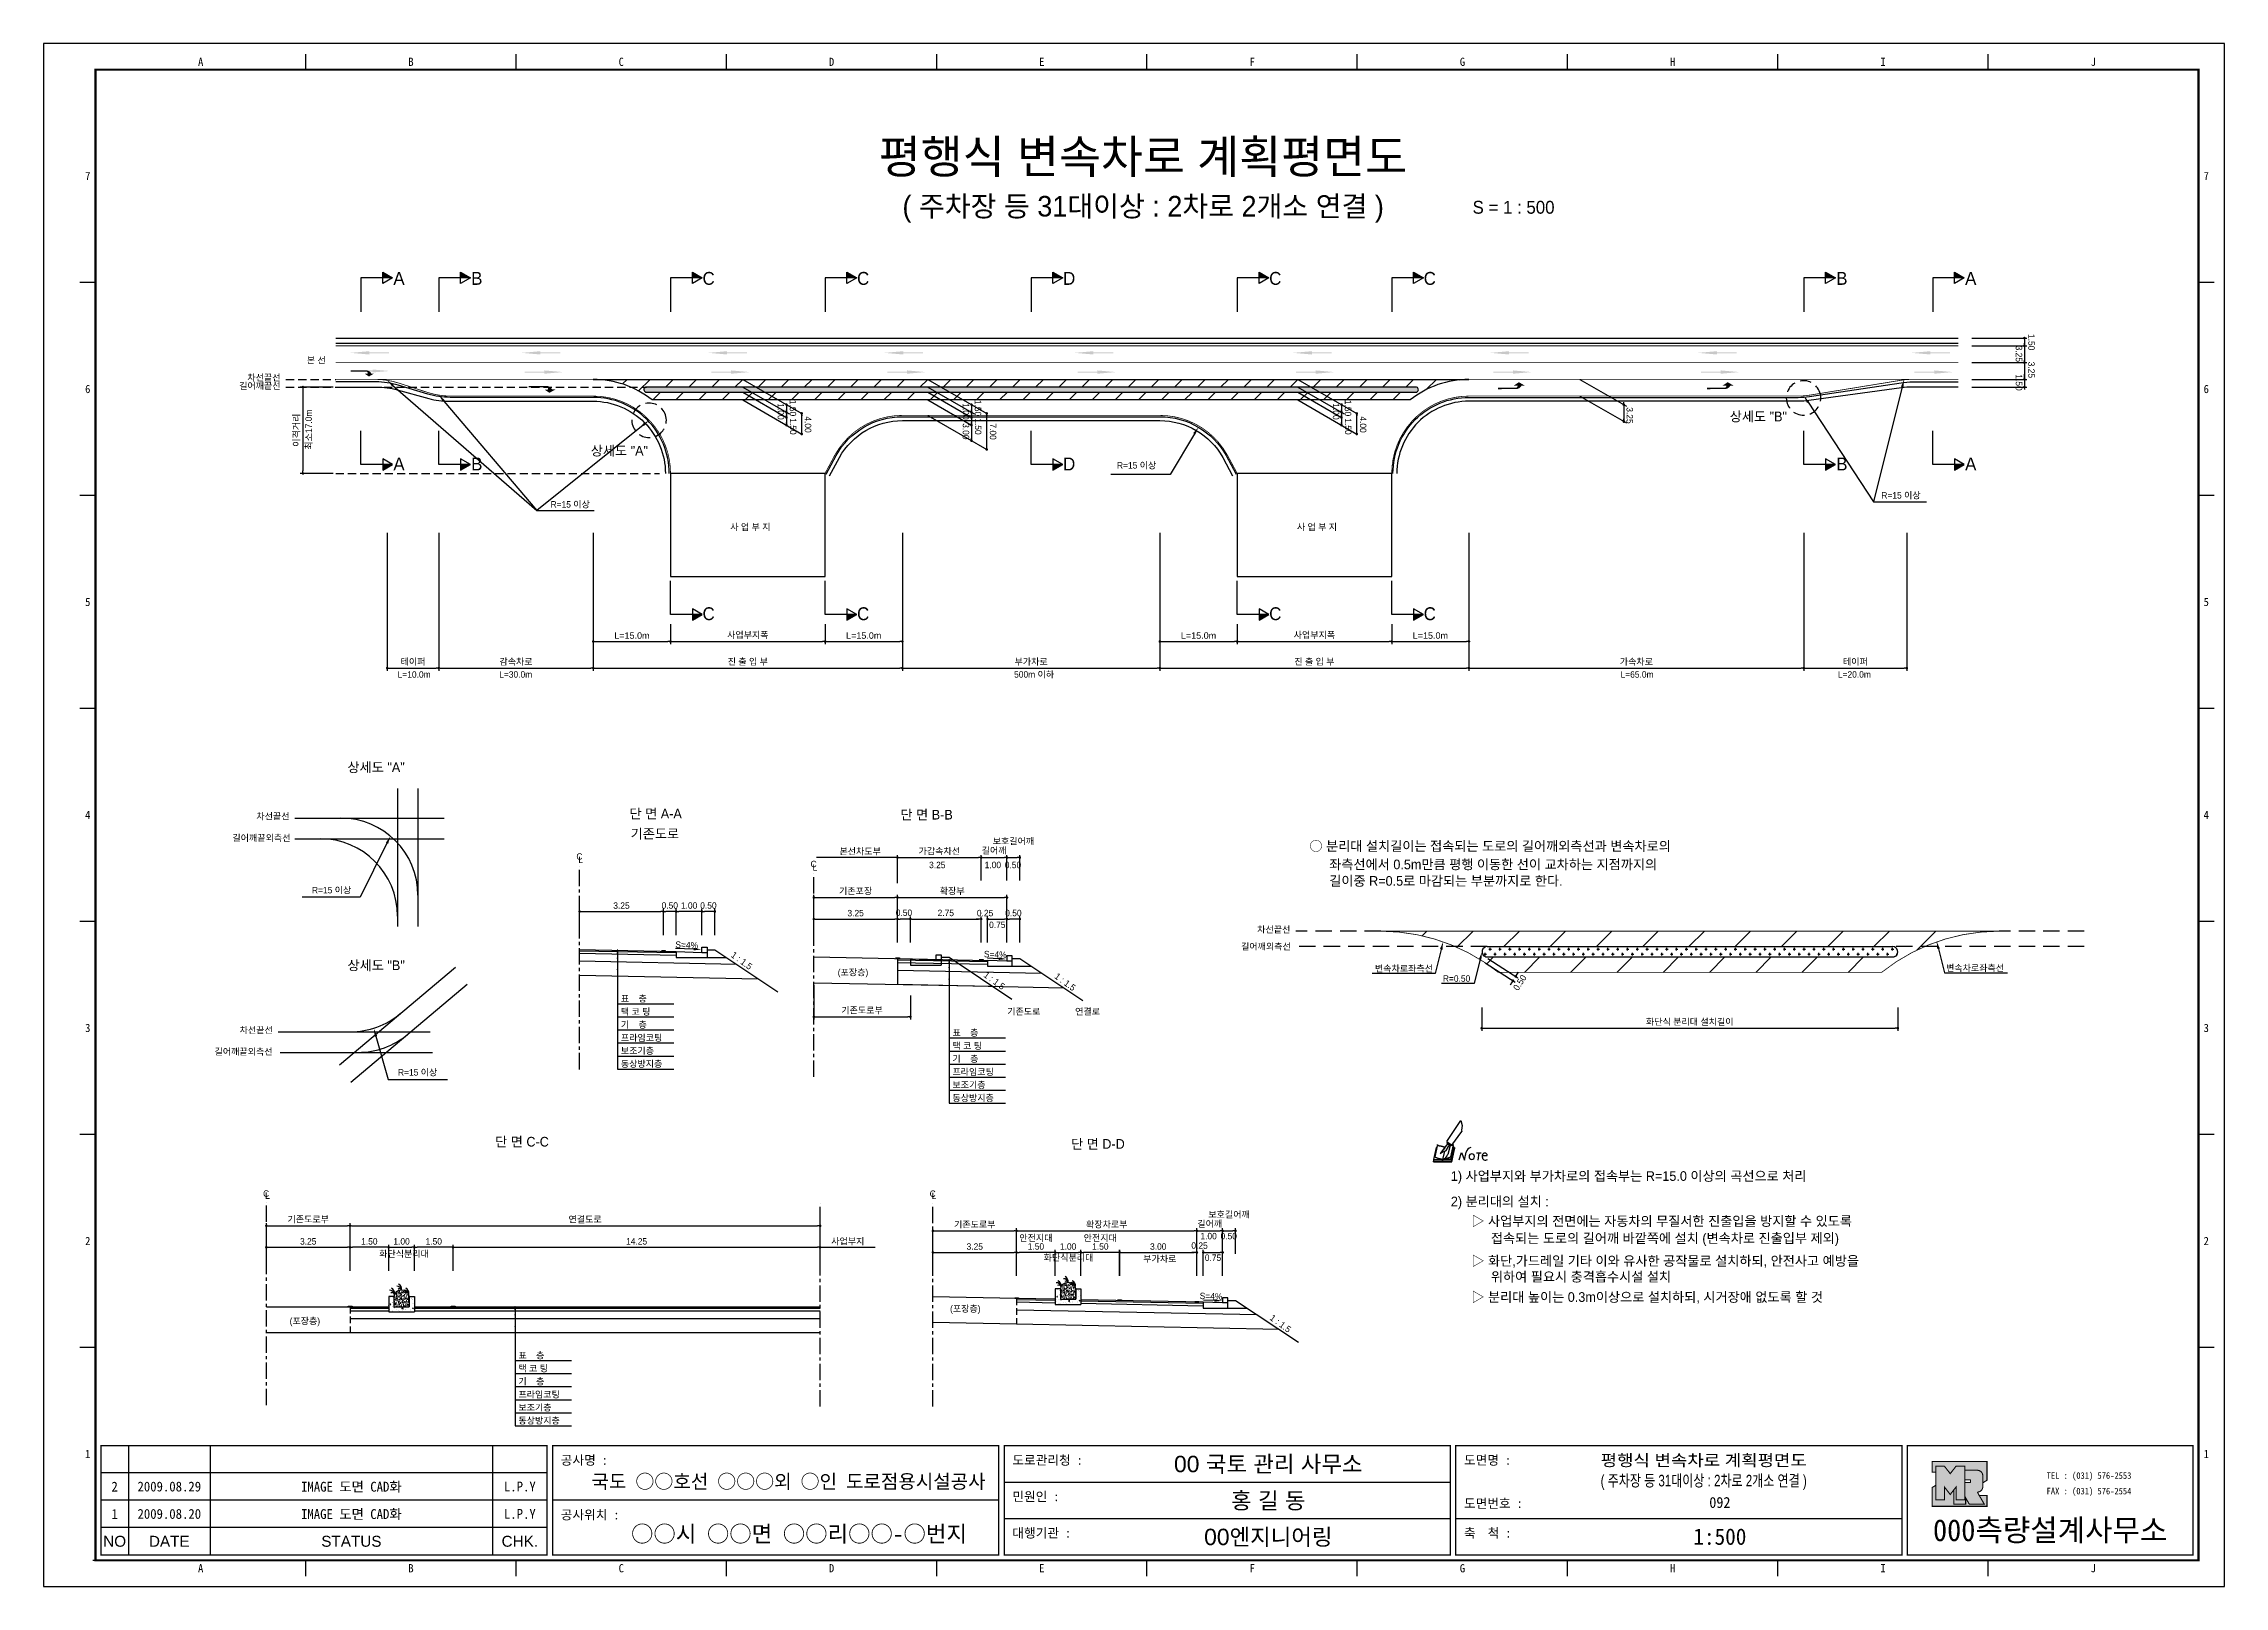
# Model space of a CAD drawing. Header units: millimetres. Extents: x 452 to 876, y 0 to 299.
import ezdxf
from ezdxf.enums import TextEntityAlignment as Align

# ---------------------------------------------------------------- set-up
doc = ezdxf.new("R2010")
doc.units = ezdxf.units.MM
doc.linetypes.add('CENTER', pattern=[50.8, 31.75, -6.35, 6.35, -6.35])
doc.linetypes.add('HIDDEN', pattern=[9.525, 6.35, -3.175])
for name, color, linetype in [('CC-GSTR-0004', 4, 'Continuous'), ('CM-LANE-0030', 30, 'Continuous'), ('CZ-DIMT-0002', 7, 'Continuous'), ('CZ-EXST-0002', 1, 'Continuous'), ('CZ-LIN1-0007', 7, 'Continuous'), ('CZ-LIN2-0003', 3, 'Continuous'), ('CZ-LINE-0001', 7, 'Continuous'), ('CZ-TEXT-BOX0', 7, 'Continuous'), ('TITLE', 7, 'Continuous')]:
    doc.layers.add(name, color=color, linetype=linetype)
doc.styles.add('견고딕', font='arial.ttf')
doc.styles.add('돋움', font='')
doc.styles.add('돋음체', font='')
doc.styles.get('돋움').set_extended_font_data('Dotum')
doc.styles.get('돋음체').set_extended_font_data('DotumChe')

msp = doc.modelspace()

# ---------------------------------------------------------------- texts
at = {"layer": 'CZ-DIMT-0002', "style": '돋움'}
for s, height, p in [('A', 2.5, (521.21, 253.55)), ('B', 2.5, (536.32, 253.55)), ('C', 2.5, (581.32, 253.55)), ('C', 2.5, (611.32, 253.55)), ('D', 2.5, (651.32, 253.55)), ('C', 2.5, (691.32, 253.55)), ('C', 2.5, (721.32, 253.55)), ('B', 2.5, (801.32, 253.55)), ('A', 2.5, (826.34, 253.55)), ('본 선', 1.25, (505.15, 237.65)), ('길어깨끝선', 1.25, (494.2, 232.7)), ('차선끝선', 1.25, (494.99, 234.3)), ('상세도 "B"', 1.875, (785.11, 226.75)), ('상세도 "A"', 1.875, (564, 220.11)), ('A', 2.5, (521.21, 217.54)), ('B', 2.5, (536.32, 217.54)), ('D', 2.5, (651.32, 217.54)), ('R=15 이상', 1.25, (664.41, 217.27)), ('B', 2.5, (801.32, 217.54)), ('A', 2.5, (826.34, 217.54)), ('R=15 이상', 1.25, (812.8, 211.45)), ('R=15 이상', 1.25, (554.45, 209.7)), ('사 업 부 지', 1.25, (589.42, 205.3)), ('사 업 부 지', 1.25, (699.42, 205.3)), ('C', 2.5, (581.32, 188.48)), ('C', 2.5, (611.32, 188.48)), ('C', 2.5, (691.32, 188.48)), ('C', 2.5, (721.32, 188.48)), ('L=10.0m', 1.25, (524.15, 176.69)), ('L=30.0m', 1.25, (543.87, 176.69)), ('500m 이하', 1.25, (644.51, 176.69)), ('L=65.0m', 1.25, (761.56, 176.69)), ('L=20.0m', 1.25, (803.75, 176.69)), ('차선끝선', 1.25, (496.75, 149.16)), ('길어깨끝외측선', 1.25, (494.51, 144.96)), ('C', 1.25, (556.24, 141.37)), ('L', 1.25, (556.5, 140.71)), ('C', 1.25, (601.7, 139.91)), ('L', 1.25, (601.96, 139.25)), ('R=15 이상', 1.25, (508.13, 134.84)), ('차선끝선', 1.25, (691.03, 127.2)), ('차선끝선', 1.25, (493.49, 107.68)), ('길어깨끝외측선', 1.25, (491.03, 103.5)), ('R=15 이상', 1.25, (524.83, 99.48)), ('C', 1.25, (495.42, 75.95)), ('C', 1.25, (624.82, 75.93)), ('L', 1.25, (495.68, 75.55)), ('L', 1.25, (625.09, 75.53))]:
    msp.add_text(s, height=height, dxfattribs=at).set_placement(p, align=Align.MIDDLE_CENTER)
for s, rotation, p in [('1.50', 270, (837.51, 242.77)), ('3.25', 270, (835.08, 240.5)), ('3.25', 270, (837.51, 237.39)), ('1.50', 270, (835.08, 234.94)), ('최소17.0m', 90, (504.3, 220.32))]:
    msp.add_text(s, height=1.25, rotation=rotation, dxfattribs=at).set_placement(p)
for s, p in [('○ 분리대 설치길이는 접속되는 도로의 길어깨외측선과 변속차로의', (697.95, 143.39)), ('좌측선에서 0.5m만큼 평행 이동한 선이 교차하는 지점까지의', (701.8, 139.83)), ('길이중 R=0.5로 마감되는 부분까지로 한다.', (701.8, 136.63)), ('1) 사업부지와 부가차로의 접속부는 R=15.0 이상의 곡선으로 처리', (725.41, 79.36)), ('2) 분리대의 설치 :', (725.41, 74.42)), ('▷ 사업부지의 전면에는 자동차의 무질서한 진출입을 방지할 수 있도록', (729.39, 70.62)), ('접속되는 도로의 길어깨 바깥쪽에 설치 (변속차로 진출입부 제외)', (733.18, 67.29)), ('▷ 화단,가드레일 기타 이와 유사한 공작물로 설치하되, 안전사고 예방을', (729.39, 62.89)), ('위하여 필요시 충격흡수시설 설치', (733.18, 59.82)), ('▷ 분리대 높이는 0.3m이상으로 설치하되, 시거장애 없도록 할 것', (729.39, 55.88))]:
    msp.add_text(s, height=1.875, dxfattribs=at).set_placement(p, align=Align.MIDDLE_LEFT)
for s, p in [('3.25', (624.12, 139.1)), ('1.00', (634.91, 139.1)), ('0.50', (638.82, 139.1)), ('길어깨외측선', (684.68, 123.29)), ('(포장층)', (606.39, 118.27)), ('변속차로좌측선', (710.67, 119)), ('변속차로좌측선', (821.54, 119.1)), ('표    층', (564.28, 113.17)), ('R=0.50', (723.86, 117.06)), ('택 코 팅', (564.28, 110.63)), ('기존도로', (639.28, 110.66)), ('연결로', (652.47, 110.66)), ('프라임코팅', (564.28, 105.57)), ('기    층', (564.28, 108.1)), ('표    층', (628.65, 106.55)), ('보조기층', (564.28, 103.04)), ('동상방지층', (564.28, 100.51)), ('기    층', (628.65, 101.48)), ('택 코 팅', (628.65, 104.01)), ('프라임코팅', (628.65, 98.95)), ('보조기층', (628.65, 96.42)), ('동상방지층', (628.65, 93.89)), ('안전지대', (641.63, 66.72)), ('안전지대', (654.13, 66.72)), ('1.00', (676.79, 67.08)), ('0.50', (680.7, 67.08)), ('화단식분리대', (517.36, 63.65)), ('사업부지', (605.12, 66.06)), ('화단식분리대', (646.36, 62.89)), ('부가차로', (665.69, 62.66)), ('(포장층)', (499.98, 50.59)), ('(포장층)', (628.19, 52.99)), ('표    층', (544.39, 43.94)), ('택 코 팅', (544.39, 41.41)), ('기    층', (544.39, 38.88)), ('프라임코팅', (544.39, 36.35)), ('보조기층', (544.39, 33.81)), ('동상방지층', (544.39, 31.28))]:
    msp.add_text(s, height=1.25, dxfattribs=at).set_placement(p)
for s, rotation, p in [('S=4%', 357.7094, (577.07, 124.19)), ('S=4%', 357.7094, (636.97, 122.36)), ('1 : 1.5', 323.8881, (587.74, 121.15)), ('1 : 1.5', 323.8881, (636.79, 117.27)), ('1 : 1.5', 323.8881, (650.54, 117.02)), ('S=4%', 357.7094, (678.85, 56.03)), ('1 : 1.5', 323.8881, (692.34, 50.74))]:
    msp.add_text(s, height=1.25, rotation=rotation, dxfattribs=at).set_placement(p, align=Align.MIDDLE_CENTER)
at = {"layer": 'CZ-DIMT-0002', "char_height": 1.25, "attachment_point": 5, "style": '돋움'}
for s, insert, rotation in [('1.00', (595.35, 227.72), 270), ('1.50', (597.68, 228.39), 270), ('1.00', (631.27, 227.72), 270), ('1.50', (633.6, 228.39), 270), ('1.00', (703.12, 227.72), 270), ('1.50', (705.44, 228.39), 270), ('1.50', (597.72, 224.82), 270), ('4.00', (600.61, 225.19), 270), ('3.00', (631.27, 223.87), 270), ('1.50', (633.64, 224.82), 270), ('7.00', (636.53, 223.82), 270), ('1.50', (705.48, 224.82), 270), ('4.00', (708.37, 225.19), 270), ('3.25', (760.13, 226.95), 270), ('\\A1;0.50', (738.8, 116.89), 57.1401)]:
    msp.add_mtext(s, dxfattribs=dict(at, insert=insert, rotation=rotation))
at = {"layer": 'CZ-DIMT-0002', "insert": (610.74, 142.29), "char_height": 1.25, "attachment_point": 5, "style": '돋움'}
msp.add_mtext('본선차도부', dxfattribs=at)
at = {"layer": 'CZ-LINE-0001', "insert": (501.35, 224.09), "char_height": 1.25, "attachment_point": 5, "rotation": 90, "style": '돋움'}
msp.add_mtext('\\A1;이격거리', dxfattribs=at)
at = {"layer": 'CZ-LINE-0001', "char_height": 1.25, "attachment_point": 5, "style": '돋움'}
for s, insert in [('\\A1;{\\fArial|b0|i0|c0|p32;L=15.0m}', (566.43, 184.23)), ('\\A1;사업부지폭', (588.93, 184.28)), ('\\A1;{\\fArial|b0|i0|c0|p32;L=15.0m}', (611.43, 184.23)), ('\\A1;{\\fArial|b0|i0|c0|p32;L=15.0m}', (676.43, 184.23)), ('\\A1;사업부지폭', (698.93, 184.28)), ('\\A1;{\\fArial|b0|i0|c0|p32;L=15.0m}', (721.43, 184.23)), ('\\A1;테이퍼', (523.93, 179.11)), ('\\A1;감속차로', (543.93, 179.11)), ('\\A1;진 출 입 부', (588.93, 179.11)), ('\\A1;부가차로', (643.93, 179.11)), ('\\A1;진 출 입 부', (698.93, 179.11)), ('\\A1;가속차로', (761.43, 179.11)), ('\\A1;테이퍼', (803.93, 179.11)), ('\\A1;보호길어깨', (640.49, 144.27)), ('\\A1;가감속차선', (626.11, 142.35)), ('\\A1;길어깨', (636.74, 142.47)), ('\\A1;3.25', (564.4, 131.83)), ('\\A1;0.50', (573.78, 131.86)), ('\\A1;1.00', (577.53, 131.83)), ('\\A1;0.50', (581.28, 131.85)), ('\\A1;기존포장', (609.86, 134.6)), ('\\A1;확장부', (628.61, 134.6)), ('\\A1;3.25', (609.86, 130.37)), ('\\A1;0.50', (619.24, 130.44)), ('\\A1;2.75', (627.36, 130.41)), ('\\A1;0.25', (634.99, 130.38)), ('\\A1;0.75', (637.36, 128.1)), ('\\A1;0.50', (640.49, 130.39)), ('\\A1;기존도로부', (611.11, 111.46)), ('\\A1;화단식 분리대 설치길이', (771.79, 109.23)), ('\\A1;보호길어깨', (682.36, 71.82)), ('\\A1;기존도로부', (503.59, 70.9)), ('\\A1;연결도로', (557.34, 70.89)), ('\\A1;기존도로부', (632.99, 69.9)), ('\\A1;확장차로{\\fGulimChe|b0|i0|c129|p32;부}', (658.61, 69.91)), ('\\A1;길어깨', (678.61, 70.03)), ('\\A1;3.25', (503.59, 66.67)), ('\\A1;1.50', (515.46, 66.67)), ('\\A1;1.00', (521.71, 66.67)), ('\\A1;1.50', (527.96, 66.67)), ('\\A1;14.25', (567.34, 66.67)), ('\\A1;3.25', (632.99, 65.67)), ('\\A1;1.50', (644.86, 65.68)), ('\\A1;1.00', (651.11, 65.68)), ('\\A1;1.50', (657.37, 65.68)), ('\\A1;3.00', (668.61, 65.67)), ('\\A1;0.25', (676.63, 65.85)), ('\\A1;0.75', (679.24, 63.5))]:
    msp.add_mtext(s, dxfattribs=dict(at, insert=insert))
at = {"layer": 'CZ-TEXT-BOX0', "style": '돋움'}
for s, p in [('상세도 "A"', (516.77, 158.68)), ('단 면 A-A', (571.04, 149.69)), ('단 면 B-B', (623.64, 149.48)), ('기존도로', (570.89, 145.79)), ('상세도 "B"', (516.78, 120.25)), ('단 면 C-C', (545.09, 86.02)), ('단 면 D-D', (656.89, 85.59))]:
    msp.add_text(s, height=1.875, dxfattribs=at).set_placement(p, align=Align.MIDDLE_CENTER)
at = {"layer": 'TITLE', "color": 3, "linetype": 'Continuous', "style": '돋음체'}
for s, p in [('A', (482.71, 295.58)), ('B', (523.54, 295.58)), ('C', (564.36, 295.58)), ('D', (605.19, 295.58)), ('E', (646.01, 295.58)), ('F', (686.84, 295.58)), ('G', (727.66, 295.58)), ('H', (768.48, 295.58)), ('I', (809.31, 295.58)), ('J', (850.13, 295.58)), ('7', (460.79, 273.41)), ('7', (872.06, 273.41)), ('6', (460.79, 232.08)), ('6', (872.06, 232.08)), ('5', (460.79, 190.75)), ('5', (872.06, 190.75)), ('4', (460.79, 149.42)), ('4', (872.06, 149.42)), ('3', (460.79, 108.09)), ('3', (872.06, 108.09)), ('2', (460.79, 66.76)), ('2', (872.06, 66.76)), ('1', (460.79, 25.43)), ('1', (872.06, 25.43)), ('A', (482.71, 3.25)), ('B', (523.54, 3.25)), ('C', (564.36, 3.25)), ('D', (605.19, 3.25)), ('E', (646.01, 3.25)), ('F', (686.84, 3.25)), ('G', (727.66, 3.25)), ('H', (768.48, 3.25)), ('I', (809.31, 3.25)), ('J', (850.13, 3.25))]:
    msp.add_text(s, height=1.59, dxfattribs=at).set_placement(p, align=Align.MIDDLE)
at = {"layer": 'TITLE', "style": '돋움'}
for s, height, p in [('평행식 변속차로 계획평면도', 6.5, (665.64, 277.19)), ('( 주차장 등 31대이상 : 2차로 2개소 연결 )', 4, (665.68, 267.56))]:
    msp.add_text(s, height=height, dxfattribs=at).set_placement(p, align=Align.MIDDLE_CENTER)
msp.add_text('S = 1 : 500', height=2.5, dxfattribs=at).set_placement((729.63, 267.35), align=Align.MIDDLE_LEFT)
at = {"layer": 'TITLE', "color": 7, "linetype": 'Continuous'}
for s, height, style, p in [('00 국토 관리 사무소', 3.1832, '견고딕', (689.97, 23.51)), ('국도 ○○호선 ○○○외 ○인 도로점용시설공사', 2.7, '돋음체', (596.84, 20.12)), ('홍 길 동', 3.183, '견고딕', (689.97, 16.44)), ('○○시 ○○면 ○○리○○-○번지', 3.1832, '돋음체', (598.87, 9.96)), ('00엔지니어링', 3.183, '견고딕', (689.97, 9.36))]:
    msp.add_text(s, height=height, dxfattribs=dict(at, style=style)).set_placement(p, align=Align.MIDDLE)
at = {"layer": 'TITLE', "style": '돋움'}
for s, width, p, p2 in [('평행식 변속차로 계획평면도', 1.010039, (754.5, 23.08), (794.5, 23.08)), ('( 주차장 등 31대이상 : 2차로 2개소 연결 )', 0.670122, (754.5, 19.13), (794.5, 19.13))]:
    msp.add_text(s, height=2.25, dxfattribs=dict(at, width=width)).set_placement(p, p2, align=Align.FIT)
at = {"layer": 'TITLE', "style": '돋음체'}
for s, p in [('공사명 : ', (552.62, 23.33)), ('도로관리청 :', (640.29, 23.33)), ('도면명 :', (727.97, 23.33)), ('민원인 :', (640.29, 16.26)), ('도면번호 :', (727.97, 14.94)), ('공사위치 :', (552.62, 12.72)), ('대행기관 :', (640.29, 9.19)), ('축  척 :', (727.97, 9.19))]:
    msp.add_text(s, height=1.804, dxfattribs=at).set_placement(p)
at = {"layer": 'TITLE', "color": 180, "style": '돋음체'}
for s, p in [('TEL : (031) 576-2553', (841.07, 20.6)), ('FAX : (031) 576-2554', (841.07, 17.58))]:
    msp.add_text(s, height=1.2733, dxfattribs=at).set_placement(p)
at = {"layer": 'TITLE', "color": 1, "linetype": 'Continuous', "style": '돋음체'}
msp.add_text('2', height=1.91, dxfattribs=at).set_placement((466.01, 19.09), align=Align.MIDDLE)
at = {"layer": 'TITLE', "linetype": 'Continuous'}
for s, height, style, p in [('2009.08.29', 1.91, '돋음체', (476.62, 19.09)), ('L.P.Y', 1.91, '돋음체', (544.67, 19.09)), ('092', 2.122, '돋음체', (777.64, 16)), ('1', 1.91, '돋음체', (466.01, 13.78)), ('2009.08.20', 1.91, '돋음체', (476.62, 13.78)), ('L.P.Y', 1.91, '돋음체', (544.67, 13.78)), ('NO', 2.122, '견고딕', (466.01, 8.48)), ('DATE', 2.122, '견고딕', (476.62, 8.48)), ('STATUS', 2.122, '견고딕', (511.97, 8.48)), ('CHK.', 2.122, '견고딕', (544.67, 8.48)), ('1:500', 3.183, '돋음체', (777.64, 9.36))]:
    msp.add_text(s, height=height, dxfattribs=dict(at, style=style)).set_placement(p, align=Align.MIDDLE)
at = {"layer": 'TITLE', "style": '돋음체'}
for p in [(511.97, 19.09), (511.97, 13.78)]:
    msp.add_text('IMAGE 도면 CAD화', height=1.9099, dxfattribs=at).set_placement(p, align=Align.MIDDLE)
at = {"layer": 'TITLE', "color": 180, "style": '돋음체'}
msp.add_text('000측량설계사무소', height=4.244, dxfattribs=at).set_placement((841.77, 8.51), align=Align.CENTER)

# ---------------------------------------------------------------- blocks, each defined once
blk = doc.blocks.new('note')
for p, q in [((0.85, 3.5), (3.53, 7.57)), ((1.8, 2.79), (3.74, 5.46)), ((3.53, 7.57), (3.8, 6.64)), ((3.8, 6.64), (3.69, 5.72)), ((3.69, 5.72), (3.74, 5.46)), ((-1.24, 2.36), (-1.77, 0)), ((-1.77, 0), (1.77, 0)), ((-1.77, 0), (-1.77, -0.3)), ((-1.53, 0.52), (-1.55, 0.54)), ((-1.01, 2.9), (-1.53, 0.52)), ((-1.48, 0.48), (-1.53, 0.52)), ((-1.43, 0.44), (-1.48, 0.48)), ((-1.38, 0.41), (-1.43, 0.44)), ((-1.33, 0.4), (-1.38, 0.41)), ((-1.27, 0.37), (-1.33, 0.4)), ((-1.22, 0.35), (-1.27, 0.37)), ((-1.13, 2.36), (-1.24, 2.36)), ((-1.17, 0.33), (-1.22, 0.35)), ((-1.12, 0.32), (-1.17, 0.33)), ((-1.02, 0.25), (-1.12, 0.32)), ((-0.97, 0.22), (-1.02, 0.25)), ((-1, 2.9), (-1.01, 2.9)), ((-0.98, 2.85), (-1, 2.9)), ((-0.95, 2.8), (-0.98, 2.85)), ((-0.93, 0.21), (-0.97, 0.22)), ((-0.9, 2.75), (-0.95, 2.8)), ((-0.88, 0.19), (-0.93, 0.21)), ((-0.85, 2.72), (-0.9, 2.75)), ((-0.8, 0.18), (-0.88, 0.19)), ((-0.79, 2.69), (-0.85, 2.72)), ((-0.75, 0.17), (-0.8, 0.18)), ((-0.74, 2.68), (-0.79, 2.69)), ((-0.7, 0.16), (-0.75, 0.17)), ((-0.69, 2.65), (-0.74, 2.68)), ((-0.64, 0.15), (-0.7, 0.16)), ((-0.64, 2.65), (-0.69, 2.65)), ((-0.59, 2.63), (-0.64, 2.65)), ((-0.58, 0.14), (-0.64, 0.15)), ((-0.54, 2.62), (-0.59, 2.63)), ((-0.53, 0.13), (-0.58, 0.14)), ((-0.48, 2.61), (-0.54, 2.62)), ((-0.48, 0.12), (-0.53, 0.13)), ((-0.43, 2.61), (-0.48, 2.61)), ((-0.43, 0.11), (-0.48, 0.12)), ((0.75, 2.77), (-0.46, 1.16)), ((0.37, 2.24), (-0.46, 1.16)), ((-0.46, 1.16), (-0.08, 1.47)), ((-0.38, 2.59), (-0.43, 2.61)), ((-0.38, 0.08), (-0.43, 0.11)), ((-0.33, 2.59), (-0.38, 2.59)), ((-0.29, 0.06), (-0.38, 0.08)), ((-0.27, 2.58), (-0.33, 2.59)), ((-0.23, 0.05), (-0.29, 0.06)), ((-0.22, 2.57), (-0.27, 2.58)), ((-0.16, 0.04), (-0.23, 0.05)), ((-0.17, 2.56), (-0.22, 2.57)), ((-0.12, 2.55), (-0.17, 2.56)), ((-0.11, 0.03), (-0.16, 0.04)), ((-0.07, 2.53), (-0.12, 2.55)), ((-0.04, 0.02), (-0.11, 0.03)), ((-0.08, 1.47), (0.72, 1.75)), ((-0.01, 2.51), (-0.07, 2.53)), ((-0.05, -0.3), (-0.05, 0)), ((0, 0), (-0.04, 0.02)), ((0.04, 2.5), (-0.01, 2.51)), ((0.37, 1.63), (0, 0)), ((0, 0), (1.6, 0.53)), ((0, 0), (1.65, 0.18)), ((0, 0.01), (0.06, 0.04)), ((0, -0.3), (0, 0)), ((0.09, 2.48), (0.04, 2.5)), ((0.05, -0.3), (0.05, 0)), ((0.06, 0.04), (0.11, 0.07)), ((0.14, 2.48), (0.09, 2.48)), ((0.11, 0.07), (0.16, 0.09)), ((0.2, 2.47), (0.14, 2.48)), ((0.16, 0.09), (0.21, 0.12)), ((0.26, 2.43), (0.18, 2.46)), ((0.21, 0.12), (0.27, 0.14)), ((0.34, 2.4), (0.26, 2.43)), ((0.27, 0.14), (0.36, 0.19)), ((0.45, 2.37), (0.34, 2.4)), ((0.36, 0.19), (0.41, 0.22)), ((0.41, 0.22), (0.46, 0.27)), ((0.46, 0.27), (0.51, 0.3)), ((0.51, 0.3), (0.56, 0.34)), ((0.56, 0.34), (0.6, 0.4)), ((0.6, 0.4), (0.64, 0.45)), ((0.64, 0.45), (0.67, 0.51)), ((0.67, 0.51), (0.74, 0.58)), ((0.72, 1.75), (1.16, 2.53)), ((0.74, 0.58), (0.79, 0.63)), ((1, 3.1), (0.75, 2.77)), ((0.79, 0.63), (0.83, 0.68)), ((0.83, 0.68), (0.86, 0.73)), ((0.85, 3.5), (1.8, 2.79)), ((1, 3.4), (0.85, 3.21)), ((0.85, 3.21), (1.52, 2.71)), ((0.86, 0.73), (0.89, 0.79)), ((0.89, 0.84), (0.92, 0.89)), ((0.89, 0.79), (0.89, 0.84)), ((0.92, 0.89), (0.96, 0.95)), ((0.96, 0.95), (1.01, 0.97)), ((1.47, 2.74), (1.01, 0.97)), ((1.16, 2.53), (1.37, 2.82)), ((2.13, 2.84), (1.44, 2.63)), ((1.52, 2.71), (1.66, 2.9)), ((1.6, 0.53), (2.13, 2.84)), ((1.65, 0.18), (2.19, 2.48)), ((1.77, 0), (2.3, 2.36)), ((1.77, -0.3), (2.3, 2.07)), ((1.77, -0.38), (2.3, 1.99)), ((1.77, -0.44), (2.3, 1.93)), ((1.77, 0), (1.77, -0.3)), ((2.19, 2.48), (2.04, 2.47)), ((2.3, 2.36), (2.16, 2.36)), ((2.3, 2.36), (2.3, 2.07)), ((3.21, -0.08), (3.68, 1.4)), ((3.68, 1.4), (4.26, -0.14)), ((4.26, -0.14), (4.56, 1.44)), ((6.55, 1.34), (7.46, 1.34)), ((7.01, 1.34), (6.87, -0.11)), ((7.71, 0.77), (7.71, 0.55)), ((7.71, 0.77), (8.67, 0.77)), ((-1.77, -0.3), (1.77, -0.3)), ((-1.77, -0.43), (-1.77, -0.3)), ((-1.77, -0.37), (1.77, -0.37)), ((-1.77, -0.43), (1.77, -0.43))]:
    blk.add_line(p, q)
for centre, major_axis, start_param, end_param in [((0.4, 2.31), (0.0702, 0.0702), 3.283946, 6.425539), ((5.68, 1.23), (-0.806, 0.806), -0.591174, 0.597824), ((5.66, 0.58), (-0.378, 0.378), 3.926991, 10.210176), ((8.3, 0.49), (0.422, 0.422), 2.265602, 4.634911), ((8.19, 0.77), (-0.342, 0.342), 3.926991, 7.068583)]:
    blk.add_ellipse(centre, major_axis=major_axis, ratio=1, start_param=start_param, end_param=end_param)
blk = doc.blocks.new('_Dot')
at = {"color": 0, "linetype": 'ByBlock', "lineweight": -2}
blk.add_line((-0.5, 0), (-1, 0), dxfattribs=at)
at = {"color": 0, "linetype": 'ByBlock', "const_width": 0.5}
blk.add_lwpolyline([(-0.25, 0, 1), (0.25, 0, 1)], format="xyb", close=True, dxfattribs=at)

# ---------------------------------------------------------------- hatches: boundary and pattern name
at = {"layer": 'CM-LANE-0030'}
h = msp.add_hatch(dxfattribs=at)
h.set_pattern_fill('ANSI31', color=256, style=0)
h.set_pattern_definition([(45, (-2004.6993, 3.138), (-2.245064, 2.245064), [])])
h.paths.add_polyline_path([(558.93, 233.96, -0.170323), (570.33, 229.96), (717.53, 229.96, -0.170323), (728.93, 233.96)])
h.paths.add_polyline_path([(718.61, 232.46, -0.750696), (718.88, 231.54, 0.001926), (718.75, 231.46), (569.1, 231.46, 0.001926), (568.98, 231.54, -0.750696), (569.25, 232.46)], flags=16)
h = msp.add_hatch(dxfattribs=at)
h.set_pattern_fill('ANSI31', color=256, scale=2, style=0)
h.set_pattern_definition([(45, (-594.024, -334.78), (-4.490128, 4.490128), [])])
h.paths.add_polyline_path([(711.83, 126.87, -0.170323), (734.63, 118.87), (809.02, 118.87, -0.170323), (831.83, 126.87)])
h.paths.add_polyline_path([(811.19, 123.87, -0.750696), (811.72, 122.02, 0.001926), (811.48, 121.87), (732.17, 121.87, 0.001926), (731.93, 122.02, -0.750696), (732.47, 123.87)], flags=16)
at = {"layer": 'CZ-EXST-0002'}
h = msp.add_hatch(dxfattribs=at)
h.set_pattern_fill('AR-SAND', color=256, scale=0.01, style=0)
h.set_pattern_definition([(37.5, (-588.90746, 3536.82172), (-0.016000313, 0.489413237), [0, -0.38608, 0, -0.4318, 0, -0.41275]), (7.5, (-588.90746, 3536.8217), (0.44952328, 0.7168251), [0, -0.20828, 0, -0.34798, 0, -0.13335]), (327.5, (-589.2199, 3536.82172), (0.79099237, 0.001437185), [0, -0.127, 0, -0.4572, 0, -0.5969]), (317.5, (-589.2199, 3536.8217), (0.76355645, 0.22292932), [0, -0.0635, 0, -0.29972, 0, -0.3429])])
edge = h.paths.add_edge_path()
edge.add_ellipse((521.71, 55.98), major_axis=(-1.5, 0), ratio=0.829212, start_angle=180, end_angle=360)
edge.add_line((520.21, 55.98), (520.21, 53.98))
edge.add_line((520.21, 53.98), (523.21, 53.98))
edge.add_line((523.21, 53.98), (523.21, 55.98))
h = msp.add_hatch(dxfattribs=at)
h.set_pattern_fill('AR-SAND', color=256, scale=0.01, style=0)
h.set_pattern_definition([(37.5, (-459.5046, 3538.2849), (-0.016000313, 0.489413237), [0, -0.38608, 0, -0.4318, 0, -0.41275]), (7.5, (-459.5046, 3538.2849), (0.44952328, 0.7168251), [0, -0.20828, 0, -0.34798, 0, -0.13335]), (327.5, (-459.817, 3538.2849), (0.79099237, 0.001437185), [0, -0.127, 0, -0.4572, 0, -0.5969]), (317.5, (-459.817, 3538.2849), (0.76355645, 0.22292932), [0, -0.0635, 0, -0.29972, 0, -0.3429])])
edge = h.paths.add_edge_path()
edge.add_ellipse((651.11, 57.44), major_axis=(-1.5, 0), ratio=0.829212, start_angle=180, end_angle=360)
edge.add_line((649.61, 57.44), (649.61, 55.44))
edge.add_line((649.61, 55.44), (652.61, 55.44))
edge.add_line((652.61, 55.44), (652.61, 57.44))
at = {"layer": 'CZ-LIN1-0007'}
for points in [[(515.43, 239.42), (515.43, 239.21), (519.25, 239.21), (519.25, 238.99), (515.43, 238.99), (515.43, 238.78), (511.78, 239.1)], [(548.68, 239.42), (548.68, 239.21), (552.51, 239.21), (552.51, 238.99), (548.68, 238.99), (548.68, 238.78), (545.03, 239.1)], [(584.92, 239.42), (584.92, 239.21), (588.75, 239.21), (588.75, 238.99), (584.92, 238.99), (584.92, 238.78), (581.27, 239.1)], [(619.11, 239.42), (619.11, 239.21), (622.93, 239.21), (622.93, 238.99), (619.11, 238.99), (619.11, 238.78), (615.46, 239.1)], [(656.03, 239.42), (656.03, 239.21), (659.86, 239.21), (659.86, 238.99), (656.03, 238.99), (656.03, 238.78), (652.38, 239.1)], [(698.43, 239.42), (698.43, 239.21), (702.25, 239.21), (702.25, 238.99), (698.43, 238.99), (698.43, 238.78), (694.78, 239.1)], [(736.72, 239.42), (736.72, 239.21), (740.54, 239.21), (740.54, 238.99), (736.72, 238.99), (736.72, 238.78), (733.07, 239.1)], [(777.06, 239.42), (777.06, 239.21), (780.89, 239.21), (780.89, 238.99), (777.06, 238.99), (777.06, 238.78), (773.41, 239.1)], [(818.51, 239.42), (818.51, 239.21), (822.33, 239.21), (822.33, 238.99), (818.51, 238.99), (818.51, 238.78), (814.86, 239.1)], [(514.94, 235.7, -0.267976), (515.84, 235.09), (516.4, 235.09), (515.37, 234.51), (514.53, 235.08), (515.14, 235.09, 0.504994), (514.87, 235.46), (511.82, 235.47), (511.82, 235.71)], [(516.07, 235.87), (516.07, 235.68), (512.64, 235.68), (512.64, 235.48), (516.07, 235.48), (516.07, 235.29), (519.34, 235.58)], [(549.42, 235.69), (549.42, 235.48), (545.59, 235.48), (545.59, 235.26), (549.42, 235.26), (549.42, 235.05), (553.07, 235.37)], [(585.66, 235.69), (585.66, 235.48), (581.83, 235.48), (581.83, 235.26), (585.66, 235.26), (585.66, 235.05), (589.31, 235.37)], [(619.84, 235.69), (619.84, 235.48), (616.02, 235.48), (616.02, 235.26), (619.84, 235.26), (619.84, 235.05), (623.49, 235.37)], [(656.77, 235.69), (656.77, 235.48), (652.94, 235.48), (652.94, 235.26), (656.77, 235.26), (656.77, 235.05), (660.42, 235.37)], [(699.16, 235.69), (699.16, 235.48), (695.34, 235.48), (695.34, 235.26), (699.16, 235.26), (699.16, 235.05), (702.81, 235.37)], [(737.45, 235.69), (737.45, 235.48), (733.63, 235.48), (733.63, 235.26), (737.45, 235.26), (737.45, 235.05), (741.1, 235.37)], [(738.12, 232.07, 0.267976), (739.15, 232.75), (739.77, 232.75), (738.6, 233.41), (737.66, 232.76), (738.35, 232.76, -0.504994), (738.04, 232.34), (734.58, 232.32), (734.58, 232.05)], [(777.8, 235.69), (777.8, 235.48), (773.97, 235.48), (773.97, 235.26), (777.8, 235.26), (777.8, 235.05), (781.45, 235.37)], [(778.65, 232.07, 0.267976), (779.68, 232.75), (780.31, 232.75), (779.14, 233.41), (778.2, 232.76), (778.89, 232.76, -0.504994), (778.58, 232.34), (775.12, 232.32), (775.12, 232.05)], [(819.24, 235.69), (819.24, 235.48), (815.42, 235.48), (815.42, 235.26), (819.24, 235.26), (819.24, 235.05), (822.89, 235.37)], [(549.91, 232.68, -0.267976), (550.94, 231.99), (551.57, 231.99), (550.4, 231.34), (549.45, 231.98), (550.15, 231.99, 0.504994), (549.84, 232.41), (546.38, 232.43), (546.38, 232.7)], [(572.9, 123.01), (572.9, 123.13), (572.15, 123.15), (572.15, 123.02)], [(618.36, 121.55), (618.36, 121.68), (617.61, 121.69), (617.61, 121.57)], [(634.61, 121.23), (634.61, 121.35), (633.86, 121.37), (633.86, 121.24)], [(641.49, 55.59), (641.49, 55.72), (640.74, 55.73), (640.74, 55.61)], [(661.49, 55.19), (661.49, 55.32), (660.74, 55.33), (660.74, 55.21)], [(512.09, 53.98), (512.09, 54.1), (511.34, 54.1), (511.34, 53.98)], [(532.09, 53.98), (532.09, 54.1), (531.34, 54.1), (531.34, 53.98)], [(676.49, 54.89), (676.49, 55.02), (675.74, 55.03), (675.74, 54.91)]]:
    msp.add_hatch(color=256, dxfattribs=at).paths.add_polyline_path(points)
at = {"layer": 'CZ-LIN2-0003'}
h = msp.add_hatch(dxfattribs=at)
h.set_pattern_fill('CROSS', color=256, scale=0.075, style=0)
h.set_pattern_definition([(0, (-2004.69935, 3.1379), (0.47625, 0.47625), [0.238125, -0.714375]), (90, (-2004.5803, 3.01884), (-0.47625, 0.47625), [0.238125, -0.714375])])
h.paths.add_polyline_path([(718.75, 231.46, -0.001926), (718.88, 231.54, 0.750696), (718.61, 232.46), (569.25, 232.46, 0.750696), (568.98, 231.54, -0.001926), (569.1, 231.46)])
h = msp.add_hatch(dxfattribs=at)
h.set_pattern_fill('CROSS', color=256, scale=0.15, style=0)
h.set_pattern_definition([(0, (-594.0239, -334.78), (0.9525, 0.9525), [0.47625, -1.42875]), (90, (-593.7858, -335.0181), (-0.9525, 0.9525), [0.47625, -1.42875])])
h.paths.add_polyline_path([(732.47, 123.87, 0.750696), (731.93, 122.02, -0.001926), (732.17, 121.87), (811.48, 121.87, -0.001926), (811.72, 122.02, 0.750696), (811.19, 123.87)])
at = {"layer": 'CZ-LINE-0001'}
for points in [[(518.05, 254.73), (518.05, 253.63), (519.95, 253.63)], [(533.17, 254.73), (533.17, 253.63), (535.07, 253.63)], [(578.17, 254.73), (578.17, 253.63), (580.07, 253.63)], [(608.17, 254.73), (608.17, 253.63), (610.07, 253.63)], [(648.17, 254.73), (648.17, 253.63), (650.07, 253.63)], [(688.17, 254.73), (688.17, 253.63), (690.07, 253.63)], [(718.17, 254.73), (718.17, 253.63), (720.07, 253.63)], [(798.17, 254.73), (798.17, 253.63), (800.07, 253.63)], [(823.19, 254.73), (823.19, 253.63), (825.09, 253.63)], [(519.95, 217.41), (518.05, 217.41), (518.05, 216.31)], [(535.07, 217.41), (533.17, 217.41), (533.17, 216.31)], [(650.07, 217.41), (648.17, 217.41), (648.17, 216.31)], [(800.07, 217.41), (798.17, 217.41), (798.17, 216.31)], [(825.09, 217.41), (823.19, 217.41), (823.19, 216.31)], [(580.07, 188.34), (578.17, 188.34), (578.17, 187.25)], [(610.07, 188.34), (608.17, 188.34), (608.17, 187.25)], [(690.07, 188.34), (688.17, 188.34), (688.17, 187.25)], [(720.07, 188.34), (718.17, 188.34), (718.17, 187.25)]]:
    msp.add_hatch(color=256, dxfattribs=at).paths.add_polyline_path(points)
at = {"layer": 'TITLE', "ltscale": 150}
h = msp.add_hatch(color=8, dxfattribs=at)
edge = h.paths.add_edge_path()
edge.add_line((829.5, 23.96), (818.83, 23.96))
edge.add_line((818.83, 23.96), (818.83, 21.88))
edge.add_line((818.83, 21.88), (819.54, 21.88))
edge.add_line((819.54, 21.88), (819.54, 23.05))
edge.add_line((819.54, 23.05), (821.23, 23.05))
edge.add_line((821.23, 23.05), (822.36, 21.6))
edge.add_line((822.36, 21.6), (823.49, 23.05))
edge.add_line((823.49, 23.05), (825.18, 23.05))
edge.add_line((825.18, 23.05), (825.18, 22.26))
edge.add_line((825.18, 22.26), (827.62, 22.26))
edge.add_arc((827.62, 21.19), 1.07, 0, 90, ccw=False)
edge.add_line((828.68, 21.19), (828.68, 19.82))
edge.add_line((828.68, 19.82), (829.5, 20.33))
edge.add_line((829.5, 20.33), (829.5, 23.96))
h.paths.add_polyline_path([(823.04, 18.44), (822.36, 17.56), (821.23, 19.01), (821.23, 16.5), (819.54, 16.5), (819.54, 19.34), (818.83, 18.9), (818.83, 15.27), (829.5, 15.27), (829.5, 17.35), (828, 17.35), (828.96, 15.7), (826.05, 15.7), (825.35, 16.91), (825.35, 15.7), (823.04, 15.7)])
msp.add_hatch(color=5, dxfattribs=at).paths.add_polyline_path([(825.18, 23.05), (823.49, 23.05), (822.36, 21.6), (821.23, 23.05), (819.54, 23.05), (819.54, 16.5), (821.23, 16.5), (821.23, 19.01), (822.36, 17.56), (823.49, 19.01), (823.49, 16.5), (825.18, 16.5)])
h = msp.add_hatch(color=161, dxfattribs=at)
edge = h.paths.add_edge_path()
edge.add_arc((827.62, 21.19), 1.07, 360, 450)
edge.add_line((827.62, 22.26), (825.18, 22.26))
edge.add_line((825.18, 22.26), (825.18, 20.4))
edge.add_line((825.18, 20.4), (826.17, 20.4))
edge.add_arc((826.17, 20.29), 0.113, 0, 90, ccw=False)
edge.add_line((826.29, 20.29), (826.29, 19.98))
edge.add_arc((826.17, 19.98), 0.113, 270, 360, ccw=False)
edge.add_line((826.17, 19.87), (825.18, 19.87))
edge.add_line((825.18, 19.87), (825.18, 16.5))
edge.add_line((825.18, 16.5), (823.49, 16.5))
edge.add_line((823.49, 16.5), (823.49, 19.01))
edge.add_line((823.49, 19.01), (823.04, 18.44))
edge.add_line((823.04, 18.44), (823.04, 15.7))
edge.add_line((823.04, 15.7), (825.35, 15.7))
edge.add_line((825.35, 15.7), (825.35, 16.91))
edge.add_line((825.35, 16.91), (826.05, 15.7))
edge.add_line((826.05, 15.7), (828.96, 15.7))
edge.add_line((828.96, 15.7), (827.62, 18.02))
edge.add_arc((827.62, 19.08), 1.07, 270, 360)
edge.add_line((828.68, 19.08), (828.68, 21.19))

# ---------------------------------------------------------------- linework, layer by layer
at = {"color": 0, "linetype": 'ByBlock', "lineweight": -2}
for p, q in [((836.75, 241.71), (836.75, 241.46)), ((836.75, 240.71), (836.75, 240.96)), ((836.75, 240.21), (836.75, 239.96)), ((836.75, 237.46), (836.75, 237.71)), ((836.75, 236.96), (836.75, 236.71)), ((836.75, 234.21), (836.75, 234.46)), ((836.75, 234.21), (836.75, 234.46)), ((596.43, 228.81), (596.43, 228.56)), ((632.35, 228.81), (632.35, 228.56)), ((704.19, 228.81), (704.19, 228.56)), ((758.98, 229.31), (758.98, 229.56)), ((758.98, 228.81), (758.98, 228.56)), ((836.75, 232.21), (836.75, 231.96)), ((836.75, 232.21), (836.75, 231.96)), ((596.43, 227.81), (596.43, 228.06)), ((596.43, 227.31), (596.43, 227.06)), ((596.43, 226.81), (596.43, 227.06)), ((596.43, 225.31), (596.43, 225.56)), ((599.39, 227.1), (599.39, 226.85)), ((632.35, 227.81), (632.35, 228.06)), ((632.35, 227.31), (632.35, 227.06)), ((632.35, 226.81), (632.35, 227.06)), ((632.35, 225.31), (632.35, 225.56)), ((635.31, 227.1), (635.31, 226.85)), ((704.19, 227.81), (704.19, 228.06)), ((704.19, 227.31), (704.19, 227.06)), ((704.19, 226.81), (704.19, 227.06)), ((704.19, 225.31), (704.19, 225.56)), ((707.15, 227.1), (707.15, 226.85)), ((758.98, 226.06), (758.98, 226.31)), ((599.39, 223.6), (599.39, 223.85)), ((632.35, 222.31), (632.35, 222.56)), ((635.31, 220.6), (635.31, 220.85)), ((707.15, 223.6), (707.15, 223.85)), ((617.74, 141.15), (617.49, 141.15)), ((737.32, 117.05), (737.19, 116.84)), ((738.14, 118.31), (738.27, 118.52)), ((603.21, 65.53), (603.46, 65.53))]:
    msp.add_line(p, q, dxfattribs=at)
at = {"color": 0, "linetype": 'ByBlock', "const_width": 0.25}
for points in [[(836.75, 241.84, 1), (836.75, 242.09, 1)], [(836.75, 240.34, 1), (836.75, 240.59, 1)], [(836.75, 240.59, 1), (836.75, 240.34, 1)], [(836.75, 237.09, 1), (836.75, 237.34, 1)], [(836.75, 237.34, 1), (836.75, 237.09, 1)], [(836.75, 234.09, 1), (836.75, 233.84, 1)], [(836.75, 234.09, 1), (836.75, 233.84, 1)], [(596.43, 228.93, 1), (596.43, 229.18, 1)], [(632.35, 228.93, 1), (632.35, 229.18, 1)], [(704.19, 228.93, 1), (704.19, 229.18, 1)], [(758.98, 229.18, 1), (758.98, 228.93, 1)], [(758.98, 228.93, 1), (758.98, 229.18, 1)], [(836.75, 232.34, 1), (836.75, 232.59, 1)], [(836.75, 232.34, 1), (836.75, 232.59, 1)], [(596.43, 227.68, 1), (596.43, 227.43, 1)], [(596.43, 227.43, 1), (596.43, 227.68, 1)], [(596.43, 226.68, 1), (596.43, 226.43, 1)], [(596.43, 225.18, 1), (596.43, 224.93, 1)], [(599.39, 227.22, 1), (599.39, 227.47, 1)], [(632.35, 227.68, 1), (632.35, 227.43, 1)], [(632.35, 227.43, 1), (632.35, 227.68, 1)], [(632.35, 226.68, 1), (632.35, 226.43, 1)], [(632.35, 225.18, 1), (632.35, 224.93, 1)], [(635.31, 227.22, 1), (635.31, 227.47, 1)], [(704.19, 227.43, 1), (704.19, 227.68, 1)], [(704.19, 227.68, 1), (704.19, 227.43, 1)], [(704.19, 226.68, 1), (704.19, 226.43, 1)], [(704.19, 225.18, 1), (704.19, 224.93, 1)], [(707.15, 227.22, 1), (707.15, 227.47, 1)], [(758.98, 225.93, 1), (758.98, 225.68, 1)], [(599.39, 223.47, 1), (599.39, 223.22, 1)], [(632.35, 222.18, 1), (632.35, 221.93, 1)], [(635.31, 220.47, 1), (635.31, 220.22, 1)], [(707.15, 223.47, 1), (707.15, 223.22, 1)], [(617.86, 141.15, 1), (618.11, 141.15, 1)], [(737.39, 117.16, 1), (737.53, 117.37, 1)], [(738.07, 118.21, 1), (737.93, 118, 1)], [(603.09, 65.53, 1), (602.84, 65.53, 1)]]:
    msp.add_lwpolyline(points, format="xyb", close=True, dxfattribs=at)
at = {"layer": 'CC-GSTR-0004'}
for p, q in [((575.03, 122.96), (580.03, 122.76)), ((575.03, 122.96), (575.03, 121.76)), ((580.03, 123.76), (581.03, 123.76)), ((580.03, 122.76), (580.03, 123.76)), ((581.03, 123.76), (581.03, 121.76)), ((575.03, 121.76), (581.03, 121.76)), ((580.03, 122.76), (581.03, 122.76))]:
    msp.add_line(p, q, dxfattribs=at)
for points in [[(508.93, 241.96), (823.93, 241.96)], [(508.93, 240.96), (823.93, 240.96)], [(640.24, 121.06), (639.24, 121.06), (635.49, 121.21), (635.49, 120.06), (640.24, 120.06), (640.24, 122.06), (639.24, 122.06), (639.24, 121.06)], [(682.11, 54.73), (681.11, 54.73), (677.36, 54.88), (677.36, 53.73), (682.11, 53.73), (682.11, 55.73), (681.11, 55.73), (681.11, 54.73)]]:
    msp.add_lwpolyline(points, dxfattribs=at)
for points in [[(573.68, 215.71, 0.414214), (558.93, 230.46), (531.13, 230.46), (531.13, 230.46, -0.072993), (526.82, 231.09), (526.82, 231.09), (521.04, 232.83), (521.04, 232.83, 0.072993), (516.73, 233.46), (516.73, 233.46), (508.93, 233.46)], [(714.18, 215.71, -0.414214), (728.93, 230.46), (792.81, 230.46), (792.81, 230.46, 0.03724), (795.03, 230.63), (812.82, 233.29), (812.82, 233.29, -0.03724), (815.05, 233.46), (815.05, 233.46), (823.93, 233.46)], [(508.93, 232.46), (516.9, 232.46, -0.067192), (520.88, 231.92), (526.98, 230.25, 0.067192), (530.95, 229.71), (558.93, 229.71, -0.414214), (572.93, 215.71)], [(823.93, 232.46), (814.95, 232.46, 0.034174), (812.91, 232.32), (794.94, 229.85, -0.034174), (792.9, 229.71), (792.9, 229.71), (728.93, 229.71, 0.414214), (714.93, 215.71)], [(604.15, 215.59), (606.06, 219.18, -0.271285), (618.93, 226.71), (668.93, 226.71, -0.271285), (681.79, 219.18), (683.71, 215.59)], [(604.81, 215.24), (606.72, 218.82, -0.27114), (618.93, 225.96), (668.93, 225.96, -0.27114), (681.13, 218.82), (683.05, 215.24)]]:
    msp.add_lwpolyline(points, format="xyb", dxfattribs=at)
at = {"layer": 'CM-LANE-0030'}
for p, q in [((558.93, 233.96), (728.93, 233.96)), ((717.53, 229.96), (570.33, 229.96)), ((738.27, 118.52), (738.54, 118.94))]:
    msp.add_line(p, q, dxfattribs=at)
at = {"layer": 'CM-LANE-0030', "const_width": 0.15}
msp.add_lwpolyline([(508.93, 237.21), (823.93, 237.21)], dxfattribs=at)
msp.add_lwpolyline([(809.02, 118.87), (734.63, 118.87, 0.170323), (711.83, 126.87), (831.83, 126.87, 0.170323)], format="xyb", close=True, dxfattribs=at)
at = {"layer": 'CM-LANE-0030'}
for centre, start, end in [((558.93, 215.71), 51.3359, 90), ((728.93, 215.71), 90, 128.6641)]:
    msp.add_arc(centre, 18.25, start, end, dxfattribs=at)
at = {"layer": 'CZ-EXST-0002'}
for p, q in [((520.92, 154.57), (520.92, 127.79)), ((524.9, 154.57), (524.9, 127.79)), ((501.02, 148.83), (529.97, 148.83)), ((501.02, 144.81), (529.97, 144.81)), ((509.63, 100.92), (532.18, 119.91)), ((601.74, 121.88), (620.49, 121.51)), ((620.49, 121.51), (625.49, 121.31)), ((620.49, 121.51), (620.49, 120.31)), ((620.49, 120.31), (626.49, 120.31)), ((625.49, 122.31), (626.49, 122.31)), ((625.49, 121.31), (625.49, 122.31)), ((625.49, 121.31), (626.49, 121.31)), ((626.49, 122.31), (626.49, 120.31)), ((626.49, 121.81), (627.99, 121.81)), ((627.99, 121.81), (640.19, 113.67)), ((511.84, 97.55), (534.44, 116.58)), ((601.74, 116.88), (636.41, 116.19)), ((497.76, 107.35), (527.24, 107.35)), ((498.17, 103.35), (527.72, 103.35)), ((519.64, 55.81), (519.64, 55.81)), ((519.97, 55.72), (519.97, 55.72)), ((520.1, 55.69), (520.1, 55.69)), ((523.24, 55.31), (523.24, 55.31)), ((523.67, 55.64), (523.67, 55.64)), ((523.71, 55.64), (523.71, 55.64)), ((523.85, 55.41), (523.85, 55.41)), ((523.88, 55.39), (523.88, 55.39)), ((641.11, 55.6), (624.86, 55.93)), ((648.61, 55.66), (648.65, 55.7)), ((648.61, 55.47), (648.68, 55.46)), ((648.63, 56.34), (648.63, 56.34)), ((648.68, 55.47), (648.65, 55.71)), ((648.78, 55.35), (648.78, 55.35)), ((648.9, 55.91), (649.05, 55.9)), ((648.91, 55.91), (649.03, 56.06)), ((649.02, 55.89), (648.99, 56.05)), ((649.04, 57.27), (649.04, 57.27)), ((649.32, 55.49), (649.32, 55.49)), ((649.35, 56.34), (649.35, 56.34)), ((649.36, 56.27), (649.36, 56.27)), ((649.38, 57.18), (649.38, 57.18)), ((649.41, 55.43), (649.41, 55.43)), ((649.45, 56.35), (649.45, 56.35)), ((649.5, 57.15), (649.5, 57.15)), ((649.6, 55.45), (649.6, 55.45)), ((649.6, 55.4), (649.73, 55.32)), ((649.61, 55.39), (649.74, 55.44)), ((649.73, 55.32), (649.77, 55.44)), ((651.16, 55.08), (651.39, 55.04)), ((651.17, 55.07), (651.37, 55.28)), ((651.39, 55.05), (651.36, 55.29)), ((652.61, 55.66), (652.68, 55.74)), ((652.61, 55.59), (652.69, 55.58)), ((652.62, 55.86), (652.62, 55.86)), ((652.67, 55.57), (652.64, 55.73)), ((652.65, 56.77), (652.65, 56.77)), ((653.07, 57.1), (653.07, 57.1)), ((653.11, 57.1), (653.11, 57.1)), ((653.19, 55.18), (653.19, 55.18)), ((653.22, 56.03), (653.22, 56.03)), ((653.25, 56.87), (653.25, 56.87)), ((653.25, 55.2), (653.38, 55.11)), ((653.26, 55.19), (653.44, 55.26)), ((653.28, 56.86), (653.28, 56.86)), ((653.38, 55.11), (653.43, 55.27)), ((653.42, 56.1), (653.42, 56.1)), ((653.58, 55.98), (653.58, 55.98)), ((495.46, 53.98), (511.71, 53.98)), ((519.21, 54.19), (519.25, 54.24)), ((519.21, 54.01), (519.27, 54)), ((519.22, 54.88), (519.22, 54.88)), ((519.28, 54), (519.25, 54.24)), ((519.37, 53.89), (519.37, 53.89)), ((519.46, 53.51), (519.46, 53.51)), ((519.49, 54.45), (519.65, 54.44)), ((519.51, 54.45), (519.63, 54.59)), ((519.62, 54.43), (519.59, 54.59)), ((519.88, 53.19), (519.88, 53.19)), ((519.91, 54.03), (519.91, 54.03)), ((519.94, 54.88), (519.94, 54.88)), ((519.95, 54.8), (519.95, 54.8)), ((519.99, 53.16), (519.99, 53.16)), ((520.01, 53.97), (520.01, 53.97)), ((520.04, 54.89), (520.04, 54.89)), ((520.19, 53.99), (520.19, 53.99)), ((520.2, 53.94), (520.33, 53.85)), ((520.21, 53.93), (520.34, 53.98)), ((520.3, 53.1), (520.3, 53.1)), ((520.32, 53.85), (520.36, 53.98)), ((520.81, 53.45), (520.81, 53.45)), ((521.16, 53.35), (521.16, 53.35)), ((521.35, 53.11), (521.35, 53.11)), ((521.76, 53.61), (521.96, 53.82)), ((521.76, 53.62), (521.99, 53.58)), ((521.89, 52.98), (521.89, 52.98)), ((521.91, 53.31), (521.91, 53.31)), ((521.99, 53.58), (521.96, 53.82)), ((522.17, 53.39), (522.17, 53.39)), ((522.48, 53.54), (522.48, 53.54)), ((522.54, 53.39), (522.54, 53.39)), ((522.71, 53.05), (522.71, 53.05)), ((523.05, 52.98), (523.05, 52.98)), ((523.21, 54.39), (523.21, 54.39)), ((523.21, 54.2), (523.27, 54.27)), ((523.21, 54.12), (523.29, 54.12)), ((523.26, 54.11), (523.23, 54.27)), ((523.51, 53.52), (523.51, 53.52)), ((523.53, 53.33), (523.53, 53.33)), ((523.79, 53.72), (523.79, 53.72)), ((523.82, 54.56), (523.82, 54.56)), ((523.85, 53.73), (523.98, 53.65)), ((523.86, 53.72), (524.04, 53.79)), ((523.97, 53.65), (524.02, 53.8)), ((524.02, 54.63), (524.02, 54.63)), ((524.06, 52.99), (524.06, 52.99)), ((524.17, 54.52), (524.17, 54.52)), ((641.11, 50.6), (624.86, 50.93)), ((648.86, 54.97), (648.86, 54.97)), ((649.28, 54.65), (649.28, 54.65)), ((649.4, 54.63), (649.4, 54.63)), ((649.71, 54.56), (649.71, 54.56)), ((650.22, 54.91), (650.22, 54.91)), ((650.57, 54.81), (650.57, 54.81)), ((650.75, 54.57), (650.75, 54.57)), ((651.29, 54.44), (651.29, 54.45)), ((651.31, 54.77), (651.31, 54.77)), ((651.57, 54.85), (651.57, 54.85)), ((651.89, 55), (651.89, 55)), ((651.95, 54.85), (651.95, 54.85)), ((652.11, 54.51), (652.11, 54.51)), ((652.45, 54.45), (652.45, 54.45)), ((652.91, 54.98), (652.91, 54.98)), ((652.93, 54.8), (652.93, 54.8)), ((653.46, 54.46), (653.46, 54.46)), ((495.46, 48.98), (511.71, 48.98))]:
    msp.add_line(p, q, dxfattribs=at)
at = {"layer": 'CZ-LIN1-0007'}
for p, q in [((795.12, 230.9), (795.12, 230.9)), ((572.15, 123.15), (572.9, 123.13)), ((572.15, 123.02), (572.9, 123.01)), ((572.9, 123.13), (572.9, 123.01)), ((617.61, 121.69), (618.36, 121.68)), ((617.61, 121.57), (618.36, 121.55)), ((618.36, 121.68), (618.36, 121.55)), ((633.86, 121.37), (634.61, 121.35)), ((633.86, 121.24), (634.61, 121.23)), ((634.61, 121.35), (634.61, 121.23)), ((640.74, 55.61), (640.74, 55.73)), ((640.74, 55.73), (641.49, 55.72)), ((641.49, 55.59), (640.74, 55.61)), ((641.49, 55.72), (641.49, 55.59)), ((660.74, 55.33), (661.49, 55.32)), ((660.74, 55.21), (660.74, 55.33)), ((661.49, 55.19), (660.74, 55.21)), ((661.49, 55.32), (661.49, 55.19)), ((511.34, 53.98), (511.34, 54.1)), ((511.34, 54.1), (512.09, 54.1)), ((512.09, 53.98), (511.34, 53.98)), ((512.09, 54.1), (512.09, 53.98)), ((531.34, 54.1), (532.09, 54.1)), ((531.34, 53.98), (531.34, 54.1)), ((532.09, 53.98), (531.34, 53.98)), ((532.09, 54.1), (532.09, 53.98)), ((675.74, 54.91), (675.74, 55.03)), ((675.74, 55.03), (676.49, 55.02)), ((676.49, 54.89), (675.74, 54.91)), ((676.49, 55.02), (676.49, 54.89))]:
    msp.add_line(p, q, dxfattribs=at)
at = {"layer": 'CZ-LIN1-0007', "const_width": 0.15}
for points in [[(508.93, 240.46), (823.93, 240.46)], [(537.74, 233.96), (558.93, 233.96)], [(728.93, 233.96), (772.03, 233.96)]]:
    msp.add_lwpolyline(points, dxfattribs=at)
for points in [[(508.93, 233.96), (516.55, 233.96), (516.55, 233.96, -0.07872), (521.19, 233.23), (521.19, 233.23), (526.67, 231.45, 0.07872), (531.3, 230.71), (558.93, 230.71, -0.414214), (573.93, 215.71)], [(823.93, 233.96), (815.14, 233.96), (815.14, 233.96, 0.040295), (812.73, 233.77), (812.73, 233.77), (795.12, 230.9, -0.040295), (792.72, 230.71), (728.93, 230.71, 0.414214), (713.93, 215.71)], [(603.93, 215.71), (605.84, 219.3, -0.27133), (618.93, 226.96), (668.93, 226.96, -0.27133), (682.01, 219.3), (683.93, 215.71)]]:
    msp.add_lwpolyline(points, format="xyb", dxfattribs=at)
at = {"layer": 'CZ-LIN1-0007', "linetype": 'HIDDEN', "const_width": 0.15}
for points in [[(516.55, 233.96), (537.74, 233.96)], [(772.03, 233.96), (815.14, 233.96)]]:
    msp.add_lwpolyline(points, dxfattribs=at)
at = {"layer": 'CZ-LIN2-0003'}
for p, q in [((556.28, 123.34), (575.03, 122.96)), ((556.28, 123.09), (575.03, 122.71)), ((581.03, 123.26), (582.53, 123.26)), ((582.53, 123.26), (594.73, 115.13)), ((732.47, 123.87), (811.19, 123.87)), ((556.28, 122.59), (575.03, 122.21)), ((556.28, 121.09), (586.7, 120.48)), ((581.03, 121.76), (584.78, 121.76)), ((617.99, 121.56), (617.99, 116.56)), ((617.99, 121.56), (635.49, 121.21)), ((617.99, 121.31), (635.49, 120.96)), ((617.99, 120.81), (635.49, 120.46)), ((617.99, 119.31), (645.95, 118.75)), ((640.24, 121.56), (641.74, 121.56)), ((640.24, 120.06), (643.99, 120.06)), ((641.74, 121.56), (653.94, 113.42)), ((732.17, 121.87), (811.48, 121.87)), ((556.28, 118.34), (590.96, 117.65)), ((617.99, 116.56), (650.2, 115.91)), ((520.21, 55.98), (519.21, 55.98)), ((519.21, 55.98), (519.21, 52.98)), ((520.21, 55.98), (520.21, 53.98)), ((523.21, 55.98), (523.21, 53.98)), ((523.21, 55.98), (524.21, 55.98)), ((524.21, 55.98), (524.21, 52.98)), ((648.61, 55.45), (641.11, 55.6)), ((648.61, 55.2), (641.11, 55.35)), ((649.61, 57.44), (648.61, 57.44)), ((648.61, 57.44), (648.61, 54.44)), ((649.61, 57.44), (649.61, 55.44)), ((649.61, 55.44), (652.61, 55.44)), ((652.61, 57.44), (653.61, 57.44)), ((652.61, 57.44), (652.61, 55.44)), ((653.61, 57.44), (653.61, 54.44)), ((677.36, 54.88), (653.61, 55.35)), ((677.36, 54.63), (653.61, 55.1)), ((682.11, 55.23), (683.61, 55.23)), ((683.61, 55.23), (695.82, 47.09)), ((511.71, 53.98), (519.21, 53.98)), ((511.71, 53.73), (519.21, 53.73)), ((511.71, 53.23), (519.21, 53.23)), ((511.71, 51.73), (602.96, 51.73)), ((519.21, 52.98), (524.21, 52.98)), ((520.21, 53.98), (523.21, 53.98)), ((524.21, 53.98), (602.96, 53.98)), ((524.21, 53.73), (602.96, 53.73)), ((524.21, 53.23), (602.96, 53.23)), ((648.61, 54.7), (641.11, 54.85)), ((687.83, 52.42), (641.11, 53.35)), ((648.61, 54.44), (653.61, 54.44)), ((677.36, 54.13), (653.61, 54.6)), ((682.11, 53.73), (685.86, 53.73)), ((511.71, 48.98), (602.96, 48.98)), ((692.08, 49.58), (641.11, 50.6))]:
    msp.add_line(p, q, dxfattribs=at)
msp.add_lwpolyline([(569.1, 231.46), (718.75, 231.46, -0.001926), (718.88, 231.54, 0.750696), (718.61, 232.46), (569.25, 232.46, 0.750696), (568.98, 231.54, -0.001926)], format="xyb", close=True, dxfattribs=at)
for points in [[(603.93, 215.71), (573.93, 215.71), (573.93, 195.71), (603.93, 195.71)], [(713.93, 215.71), (683.93, 215.71), (683.93, 195.71), (713.93, 195.71)]]:
    msp.add_lwpolyline(points, close=True, dxfattribs=at)
for points in [[(732.17, 121.87, 0.001926), (731.93, 122.02, 0.001926)], [(811.72, 122.02, 0.001926), (811.48, 121.87)]]:
    msp.add_lwpolyline(points, format="xyb", dxfattribs=at)
for centre, radius, start, end in [((509.9, 133.83), 15, 0, 90), ((505.92, 129.81), 15, 0, 90), ((732.47, 122.87), 1, 90, 237.5816), ((811.19, 122.87), 1, 302.4184, 90), ((511.79, 122.35), 15, 270, 310.097), ((513.25, 118.35), 15, 270, 310.097), ((650.24, 58.56), 0.88, 7.8639, 92.7752), ((650.13, 58.91), 1, 347.1802, 67.3267), ((519.44, 56.31), 0.88, 7.8639, 92.7752), ((519.9, 56.29), 0.44, 19.771, 124.0366), ((519.34, 56.66), 1, 347.1802, 67.3267), ((520.84, 57.1), 0.88, 7.8639, 92.7752), ((521.3, 57.07), 0.44, 19.771, 124.0366), ((520.73, 57.44), 1, 347.1802, 67.3267), ((522.23, 56.31), 0.88, 7.8639, 92.7752), ((522.69, 56.29), 0.44, 19.771, 124.0366), ((522.13, 56.66), 1, 347.1802, 67.3267), ((648.85, 57.78), 0.88, 7.8639, 92.7752), ((649.31, 57.75), 0.44, 19.771, 124.0366), ((648.74, 58.12), 1, 347.1802, 67.3267), ((650.7, 58.53), 0.44, 19.771, 124.0366), ((651.64, 57.78), 0.88, 7.8639, 92.7752), ((652.09, 57.75), 0.44, 19.771, 124.0366), ((651.53, 58.12), 1, 347.1802, 67.3267)]:
    msp.add_arc(centre, radius, start, end, dxfattribs=at)
for centre in [(521.71, 55.98), (651.11, 57.44)]:
    msp.add_ellipse(centre, major_axis=(-1.5, 0), ratio=0.829212, start_param=3.141593, end_param=6.283185, dxfattribs=at)
at = {"layer": 'CZ-LINE-0001'}
for p, q in [((518.05, 252.53), (518.05, 254.73)), ((518.05, 254.73), (519.95, 253.63)), ((533.17, 252.53), (533.17, 254.73)), ((533.17, 254.73), (535.07, 253.63)), ((578.17, 252.53), (578.17, 254.73)), ((578.17, 254.73), (580.07, 253.63)), ((608.17, 252.53), (608.17, 254.73)), ((608.17, 254.73), (610.07, 253.63)), ((648.17, 252.53), (648.17, 254.73)), ((648.17, 254.73), (650.07, 253.63)), ((688.17, 252.53), (688.17, 254.73)), ((688.17, 254.73), (690.07, 253.63)), ((718.17, 252.53), (718.17, 254.73)), ((718.17, 254.73), (720.07, 253.63)), ((798.17, 252.53), (798.17, 254.73)), ((798.17, 254.73), (800.07, 253.63)), ((823.19, 252.53), (823.19, 254.73)), ((823.19, 254.73), (825.09, 253.63)), ((519.95, 253.63), (513.81, 253.63)), ((513.81, 253.63), (513.81, 247.09)), ((519.95, 253.63), (518.05, 252.53)), ((535.07, 253.63), (528.93, 253.63)), ((528.93, 253.63), (528.93, 247.09)), ((535.07, 253.63), (533.17, 252.53)), ((580.07, 253.63), (573.93, 253.63)), ((573.93, 253.63), (573.93, 247.09)), ((580.07, 253.63), (578.17, 252.53)), ((610.07, 253.63), (603.93, 253.63)), ((603.93, 253.63), (603.93, 247.09)), ((610.07, 253.63), (608.17, 252.53)), ((650.07, 253.63), (643.93, 253.63)), ((643.93, 253.63), (643.93, 247.09)), ((650.07, 253.63), (648.17, 252.53)), ((690.07, 253.63), (683.93, 253.63)), ((683.93, 253.63), (683.93, 247.09)), ((690.07, 253.63), (688.17, 252.53)), ((720.07, 253.63), (713.93, 253.63)), ((713.93, 253.63), (713.93, 247.09)), ((720.07, 253.63), (718.17, 252.53)), ((800.07, 253.63), (793.93, 253.63)), ((793.93, 253.63), (793.93, 247.09)), ((800.07, 253.63), (798.17, 252.53)), ((825.09, 253.63), (818.95, 253.63)), ((818.95, 253.63), (818.95, 247.09)), ((825.09, 253.63), (823.19, 252.53)), ((826.53, 241.96), (837.25, 241.96)), ((836.75, 241.46), (836.75, 232.46)), ((826.53, 240.46), (837.25, 240.46)), ((826.53, 240.46), (837.25, 240.46)), ((826.53, 237.21), (837.25, 237.21)), ((826.53, 237.21), (837.25, 237.21)), ((587.93, 233.96), (599.39, 227.35)), ((623.85, 233.96), (635.31, 227.35)), ((695.69, 233.96), (707.15, 227.35)), ((750.48, 233.96), (759.48, 228.77)), ((826.53, 233.96), (837.25, 233.96)), ((826.53, 233.96), (837.25, 233.96)), ((836.75, 234.46), (836.75, 234.96)), ((508.43, 232.46), (502.05, 232.46)), ((502.55, 231.96), (502.55, 216.21)), ((587.93, 232.46), (596.93, 227.27)), ((587.93, 231.46), (596.43, 226.56)), ((587.93, 229.96), (599.39, 223.35)), ((623.85, 232.46), (632.85, 227.27)), ((623.85, 231.46), (632.35, 226.56)), ((623.85, 229.96), (632.35, 225.06)), ((695.69, 232.46), (704.69, 227.27)), ((695.69, 231.46), (704.19, 226.56)), ((695.69, 229.96), (707.15, 223.35)), ((750.48, 230.71), (759.48, 225.52)), ((826.53, 232.46), (837.25, 232.46)), ((826.53, 232.46), (837.25, 232.46)), ((596.43, 228.56), (596.43, 225.06)), ((599.39, 223.35), (599.39, 227.35)), ((623.85, 226.96), (635.31, 220.35)), ((632.35, 228.56), (632.35, 222.06)), ((635.31, 220.35), (635.31, 227.35)), ((704.19, 228.56), (704.19, 225.06)), ((707.15, 223.35), (707.15, 227.35)), ((758.98, 228.56), (758.98, 225.55)), ((513.81, 217.41), (513.81, 223.95)), ((528.93, 217.41), (528.93, 223.95)), ((643.93, 217.41), (643.93, 223.95)), ((793.93, 217.41), (793.93, 223.95)), ((818.95, 217.41), (818.95, 223.95)), ((519.95, 217.41), (513.81, 217.41)), ((519.95, 217.41), (518.05, 218.51)), ((518.05, 218.51), (518.05, 216.31)), ((518.05, 216.31), (519.95, 217.41)), ((535.07, 217.41), (528.93, 217.41)), ((535.07, 217.41), (533.17, 218.51)), ((533.17, 218.51), (533.17, 216.31)), ((533.17, 216.31), (535.07, 217.41)), ((650.07, 217.41), (643.93, 217.41)), ((650.07, 217.41), (648.17, 218.51)), ((648.17, 218.51), (648.17, 216.31)), ((648.17, 216.31), (650.07, 217.41)), ((800.07, 217.41), (793.93, 217.41)), ((800.07, 217.41), (798.17, 218.51)), ((798.17, 218.51), (798.17, 216.31)), ((798.17, 216.31), (800.07, 217.41)), ((825.09, 217.41), (818.95, 217.41)), ((825.09, 217.41), (823.19, 218.51)), ((823.19, 218.51), (823.19, 216.31)), ((823.19, 216.31), (825.09, 217.41)), ((508.43, 215.71), (502.05, 215.71)), ((547.95, 208.5), (559.08, 208.5)), ((807.46, 210.2), (817.73, 210.2)), ((518.93, 204.19), (518.93, 177.42)), ((528.93, 204.19), (528.93, 177.42)), ((528.93, 204.19), (528.93, 177.42)), ((558.93, 204.19), (558.93, 177.42)), ((618.93, 204.19), (618.93, 177.42)), ((668.93, 204.19), (668.93, 177.42)), ((728.93, 204.19), (728.93, 177.42)), ((793.93, 204.19), (793.93, 177.42)), ((793.93, 204.19), (793.93, 177.42)), ((813.93, 204.19), (813.93, 177.42)), ((573.93, 188.34), (573.93, 194.89)), ((603.93, 188.34), (603.93, 194.89)), ((683.93, 188.34), (683.93, 194.89)), ((713.93, 188.34), (713.93, 194.89)), ((558.93, 186.47), (558.93, 177.42)), ((558.93, 186.47), (558.93, 182.59)), ((580.07, 188.34), (573.93, 188.34)), ((573.93, 186.47), (573.93, 182.59)), ((573.93, 186.47), (573.93, 182.59)), ((580.07, 188.34), (578.17, 189.44)), ((578.17, 189.44), (578.17, 187.25)), ((578.17, 187.25), (580.07, 188.34)), ((610.07, 188.34), (603.93, 188.34)), ((603.93, 186.47), (603.93, 182.59)), ((603.93, 186.47), (603.93, 182.59)), ((610.07, 188.34), (608.17, 189.44)), ((608.17, 189.44), (608.17, 187.25)), ((608.17, 187.25), (610.07, 188.34)), ((618.93, 186.47), (618.93, 177.42)), ((618.93, 186.47), (618.93, 182.59)), ((668.93, 186.47), (668.93, 177.42)), ((668.93, 186.47), (668.93, 182.59)), ((690.07, 188.34), (683.93, 188.34)), ((683.93, 186.47), (683.93, 182.59)), ((683.93, 186.47), (683.93, 182.59)), ((690.07, 188.34), (688.17, 189.44)), ((688.17, 189.44), (688.17, 187.25)), ((688.17, 187.25), (690.07, 188.34)), ((720.07, 188.34), (713.93, 188.34)), ((713.93, 186.47), (713.93, 182.59)), ((713.93, 186.47), (713.93, 182.59)), ((720.07, 188.34), (718.17, 189.44)), ((718.17, 189.44), (718.17, 187.25)), ((718.17, 187.25), (720.07, 188.34)), ((728.93, 186.47), (728.93, 177.42)), ((728.93, 186.47), (728.93, 182.59)), ((559.43, 183.09), (573.43, 183.09)), ((574.43, 183.09), (603.43, 183.09)), ((604.43, 183.09), (618.43, 183.09)), ((669.43, 183.09), (683.43, 183.09)), ((684.43, 183.09), (713.43, 183.09)), ((714.43, 183.09), (728.43, 183.09)), ((519.43, 177.92), (528.43, 177.92)), ((529.43, 177.92), (558.43, 177.92)), ((559.43, 177.92), (618.43, 177.92)), ((619.43, 177.92), (668.43, 177.92)), ((669.43, 177.92), (728.43, 177.92)), ((729.43, 177.92), (793.43, 177.92)), ((794.43, 177.92), (813.43, 177.92)), ((617.99, 141.15), (602.24, 141.15)), ((617.99, 136.18), (617.99, 141.65)), ((617.99, 136.68), (617.99, 141.65)), ((618.49, 141.15), (633.74, 141.15)), ((634.24, 136.68), (634.24, 141.65)), ((634.24, 136.68), (634.24, 141.65)), ((634.74, 141.15), (638.74, 141.15)), ((639.24, 136.68), (639.24, 141.65)), ((639.24, 136.68), (639.24, 141.65)), ((639.74, 141.15), (641.24, 141.15)), ((641.74, 136.68), (641.74, 141.65)), ((601.74, 129.73), (601.74, 133.9)), ((602.24, 133.4), (617.49, 133.4)), ((617.99, 129.73), (617.99, 133.9)), ((617.99, 129.73), (617.99, 133.9)), ((618.49, 133.4), (638.74, 133.4)), ((639.24, 129.73), (639.24, 133.9)), ((556.28, 126.13), (556.28, 131.19)), ((556.78, 130.69), (572.03, 130.69)), ((572.53, 126.13), (572.53, 131.19)), ((572.53, 126.13), (572.53, 131.19)), ((574.53, 130.69), (573.03, 130.69)), ((575.03, 126.13), (575.03, 131.19)), ((575.03, 126.13), (575.03, 131.19)), ((579.53, 130.69), (575.53, 130.69)), ((580.03, 128.58), (580.03, 131.19)), ((580.03, 126.13), (580.03, 131.19)), ((582.03, 130.69), (580.53, 130.69)), ((582.53, 126.13), (582.53, 131.19)), ((601.74, 124.68), (601.74, 129.73)), ((602.24, 129.23), (617.49, 129.23)), ((617.99, 124.68), (617.99, 129.73)), ((617.99, 124.68), (617.99, 129.73)), ((619.99, 129.23), (618.49, 129.23)), ((620.49, 124.68), (620.49, 129.73)), ((620.49, 124.68), (620.49, 129.73)), ((620.99, 129.23), (633.74, 129.23)), ((633.74, 129.23), (633.24, 129.23)), ((634.24, 124.68), (634.24, 129.73)), ((634.24, 124.68), (634.24, 129.73)), ((635.49, 124.68), (635.49, 129.73)), ((635.49, 124.68), (635.49, 129.73)), ((635.99, 129.23), (636.49, 129.23)), ((635.99, 129.23), (638.74, 129.23)), ((639.24, 127.12), (639.24, 129.73)), ((639.24, 124.68), (639.24, 129.73)), ((641.24, 129.23), (639.74, 129.23)), ((641.74, 124.68), (641.74, 129.73)), ((563.63, 123.2), (563.63, 100.12)), ((628, 121.36), (628, 93.5)), ((732.05, 120.75), (737.88, 116.99)), ((732.59, 121.59), (738.42, 117.83)), ((601.74, 116.38), (601.74, 109.76)), ((620.49, 114.38), (620.49, 109.76)), ((737.19, 116.84), (736.92, 116.42)), ((563.63, 112.78), (574.57, 112.78)), ((563.63, 110.24), (574.57, 110.24)), ((602.24, 110.26), (619.99, 110.26)), ((731.4, 112.08), (731.4, 107.54)), ((812.19, 112.08), (812.19, 107.54)), ((563.63, 107.71), (574.57, 107.71)), ((628, 106.16), (638.93, 106.16)), ((731.9, 108.04), (811.69, 108.04)), ((563.63, 105.18), (574.57, 105.18)), ((563.63, 102.65), (574.57, 102.65)), ((628, 103.62), (638.93, 103.62)), ((563.63, 100.12), (574.57, 100.12)), ((628, 101.09), (638.93, 101.09)), ((628, 98.56), (638.93, 98.56)), ((628, 96.03), (638.93, 96.03)), ((628, 93.5), (638.93, 93.5)), ((495.46, 66.03), (495.46, 70.2)), ((495.96, 69.7), (511.21, 69.7)), ((511.71, 66.03), (511.71, 70.2)), ((511.71, 66.03), (511.71, 70.2)), ((512.21, 69.7), (602.46, 69.7)), ((602.96, 66.03), (602.96, 70.2)), ((624.86, 65.03), (624.86, 69.21)), ((625.36, 68.71), (640.61, 68.71)), ((641.11, 65.03), (641.11, 69.21)), ((641.11, 65.03), (641.11, 69.21)), ((641.61, 68.71), (675.61, 68.71)), ((676.11, 65.03), (676.11, 69.21)), ((676.11, 64.23), (676.11, 69.21)), ((676.61, 68.71), (680.61, 68.71)), ((681.11, 64.23), (681.11, 69.21)), ((681.11, 64.23), (681.11, 69.21)), ((681.61, 68.71), (683.11, 68.71)), ((683.61, 64.23), (683.61, 69.21)), ((495.46, 60.97), (495.46, 66.03)), ((495.96, 65.53), (511.21, 65.53)), ((511.71, 60.97), (511.71, 66.03)), ((511.71, 60.97), (511.71, 66.03)), ((518.71, 65.53), (512.21, 65.53)), ((519.21, 60.97), (519.21, 66.03)), ((519.21, 60.97), (519.21, 66.03)), ((519.71, 65.53), (523.71, 65.53)), ((524.21, 60.97), (524.21, 66.03)), ((524.21, 60.97), (524.21, 66.03)), ((531.21, 65.53), (524.71, 65.53)), ((531.71, 60.97), (531.71, 66.03)), ((531.71, 60.97), (531.71, 66.03)), ((532.21, 65.53), (602.46, 65.53)), ((602.96, 60.97), (602.96, 66.03)), ((602.96, 60.97), (602.96, 66.03)), ((603.46, 65.53), (613.68, 65.53)), ((624.86, 59.98), (624.86, 65.03)), ((625.36, 64.53), (640.61, 64.53)), ((641.11, 59.98), (641.11, 65.03)), ((641.11, 59.98), (641.11, 65.03)), ((648.11, 64.53), (641.61, 64.53)), ((648.61, 59.98), (648.61, 65.03)), ((648.61, 59.98), (648.61, 65.03)), ((649.11, 64.53), (653.11, 64.53)), ((653.61, 59.98), (653.61, 65.03)), ((653.61, 59.98), (653.61, 65.03)), ((660.62, 64.53), (654.11, 64.53)), ((661.11, 59.98), (661.11, 65.03)), ((661.12, 59.98), (661.12, 65.03)), ((661.61, 64.53), (675.61, 64.53)), ((675.61, 64.53), (675.11, 64.53)), ((676.11, 59.98), (676.11, 65.03)), ((676.11, 59.98), (676.11, 65.03)), ((677.36, 59.98), (677.36, 65.03)), ((677.36, 59.98), (677.36, 65.03)), ((677.86, 64.53), (680.61, 64.53)), ((677.86, 64.53), (678.36, 64.53)), ((681.11, 59.98), (681.11, 65.03)), ((543.74, 53.98), (543.74, 30.89)), ((543.74, 43.55), (554.67, 43.55)), ((543.74, 41.02), (554.67, 41.02)), ((543.74, 38.49), (554.67, 38.49)), ((543.74, 35.96), (554.67, 35.96)), ((543.74, 33.42), (554.67, 33.42)), ((543.74, 30.89), (554.67, 30.89))]:
    msp.add_line(p, q, dxfattribs=at)
at = {"layer": 'CZ-LINE-0001', "linetype": 'HIDDEN', "ltscale": 0.25}
for p, q in [((499.27, 233.96), (508.93, 233.96)), ((499.27, 232.46), (569.25, 232.46)), ((508.93, 215.71), (571.76, 215.71))]:
    msp.add_line(p, q, dxfattribs=at)
at = {"layer": 'CZ-LINE-0001', "linetype": 'HIDDEN', "ltscale": 0.35}
for p, q in [((797.21, 230.74), (797.21, 230.74)), ((573.1, 226.4), (573.1, 226.41))]:
    msp.add_line(p, q, dxfattribs=at)
at = {"layer": 'CZ-LINE-0001', "linetype": 'CENTER', "ltscale": 0.1}
for p, q in [((556.28, 100.06), (556.28, 139.44)), ((601.74, 98.61), (601.74, 137.99)), ((495.46, 34.9), (495.46, 74.28)), ((602.96, 34.65), (602.96, 74.03)), ((624.86, 34.64), (624.86, 74.02))]:
    msp.add_line(p, q, dxfattribs=at)
at = {"layer": 'CZ-LINE-0001', "linetype": 'HIDDEN', "ltscale": 0.5}
for p, q in [((711.83, 126.87), (695.3, 126.87)), ((732.47, 123.87), (695.3, 123.87)), ((848.35, 123.87), (811.19, 123.87)), ((848.35, 126.87), (831.83, 126.87))]:
    msp.add_line(p, q, dxfattribs=at)
at = {"layer": 'CZ-LINE-0001', "linetype": 'HIDDEN', "ltscale": 0.2}
for p, q in [((641.11, 55.6), (641.11, 50.6)), ((511.71, 53.98), (511.71, 48.98))]:
    msp.add_line(p, q, dxfattribs=at)
at = {"layer": 'CZ-LINE-0001'}
for points in [[(520.03, 232.79), (547.95, 208.5)], [(529.93, 229.75), (547.95, 208.5)], [(794.75, 229.51), (807.46, 210.2)], [(813.05, 232.51), (807.46, 210.2)], [(568.6, 225.07), (547.95, 208.5)], [(675.62, 223.4), (670.91, 215.5), (659.43, 215.5)], [(518.88, 143.95), (513.65, 133.48), (502.41, 133.48)], [(578.4, 123.39), (574.9, 123.53)], [(723.54, 123.35), (722.37, 118.69), (710.14, 118.69)], [(637.63, 121.53), (635.49, 121.61)], [(731.1, 121.41), (729.93, 116.75), (723.59, 116.75)], [(516.74, 106.48), (519.11, 98.12), (530.61, 98.12)], [(679.51, 55.2), (677.37, 55.28)]]:
    msp.add_lwpolyline(points, dxfattribs=at)
at = {"layer": 'CZ-LINE-0001', "extrusion": (0, 0, -1)}
msp.add_lwpolyline([(-820.08, 123.45), (-821.26, 118.79), (-833.49, 118.79)], dxfattribs=at)
at = {"layer": 'CZ-LINE-0001', "linetype": 'HIDDEN', "ltscale": 0.35}
for centre in [(793.88, 230.35), (569.77, 226.01)]:
    msp.add_arc(centre, 3.35, 6.7667, 6.749, dxfattribs=at)
at = {"layer": 'CZ-LINE-0001', "linetype": 'ByBlock'}
for centre, start, end in [((563.63, 123.14), 0, 180), ((563.63, 123.14), 0, 180), ((563.63, 123.14), 180, 0), ((563.63, 123.14), 180, 0), ((563.63, 122.94), 0, 180), ((563.63, 122.94), 0, 180), ((563.63, 122.94), 180, 0), ((563.63, 122.94), 180, 0), ((563.63, 122.45), 0, 180), ((563.63, 122.45), 0, 180), ((563.63, 122.45), 180, 0), ((563.63, 122.45), 180, 0), ((563.63, 121.66), 0, 180), ((563.63, 121.66), 0, 180), ((563.63, 121.66), 180, 0), ((563.63, 121.66), 180, 0), ((563.63, 119.42), 0, 180), ((563.63, 119.42), 0, 180), ((563.63, 119.42), 180, 0), ((563.63, 119.42), 180, 0), ((563.63, 122.7), 0, 180), ((563.63, 122.7), 0, 180), ((563.63, 122.7), 180, 0), ((563.63, 122.7), 180, 0), ((627.99, 120.61), 0, 180), ((627.99, 120.61), 0, 180), ((627.99, 120.61), 180, 0), ((627.99, 120.61), 180, 0), ((627.99, 119.82), 0, 180), ((627.99, 119.82), 0, 180), ((627.99, 119.82), 180, 0), ((627.99, 119.82), 180, 0), ((628, 121.3), 0, 180), ((628, 121.3), 0, 180), ((628, 121.3), 180, 0), ((628, 121.3), 180, 0), ((628, 121.1), 0, 180), ((628, 121.1), 0, 180), ((628, 121.1), 180, 0), ((628, 121.1), 180, 0), ((628, 120.86), 0, 180), ((628, 120.86), 0, 180), ((628, 120.86), 180, 0), ((628, 120.86), 180, 0), ((627.99, 117.58), 0, 180), ((627.99, 117.58), 0, 180), ((627.99, 117.58), 180, 0), ((627.99, 117.58), 180, 0), ((543.73, 53.23), 0, 180), ((543.73, 53.23), 0, 180), ((543.73, 53.23), 180, 0), ((543.73, 53.23), 180, 0), ((543.73, 52.43), 0, 180), ((543.73, 52.43), 0, 180), ((543.73, 52.43), 180, 0), ((543.73, 52.43), 180, 0), ((543.74, 53.92), 0, 180), ((543.74, 53.92), 0, 180), ((543.74, 53.92), 180, 0), ((543.74, 53.92), 180, 0), ((543.74, 53.71), 0, 180), ((543.74, 53.71), 0, 180), ((543.74, 53.71), 180, 0), ((543.74, 53.71), 180, 0), ((543.74, 53.48), 0, 180), ((543.74, 53.48), 0, 180), ((543.74, 53.48), 180, 0), ((543.74, 53.48), 180, 0), ((543.73, 50.19), 0, 180), ((543.73, 50.19), 0, 180), ((543.73, 50.19), 180, 0), ((543.73, 50.19), 180, 0)]:
    msp.add_arc(centre, 0.0625, start, end, dxfattribs=at)
at = {"layer": 'CZ-LINE-0001'}
for points in [[(519.87, 232.6), (518.9, 233.78), (520.19, 232.98)], [(812.8, 232.57), (813.41, 233.96), (813.29, 232.44)], [(529.74, 229.59), (528.96, 230.9), (530.12, 229.91)], [(794.54, 229.37), (793.92, 230.76), (794.96, 229.64)], [(568.45, 225.27), (569.77, 226.01), (568.76, 224.88)], [(675.4, 223.52), (676.39, 224.68), (675.83, 223.27)], [(518.65, 144.06), (519.55, 145.29), (519.1, 143.84)], [(578.41, 123.63), (579.9, 123.33), (578.39, 123.14)], [(723.3, 123.41), (723.91, 124.81), (723.79, 123.29)], [(730.86, 121.47), (731.47, 122.87), (731.34, 121.35)], [(637.64, 121.78), (639.13, 121.47), (637.62, 121.28)], [(516.5, 106.41), (516.34, 107.93), (516.98, 106.55)], [(679.52, 55.45), (681.01, 55.14), (679.5, 54.95)]]:
    msp.add_solid(points, dxfattribs=at)
at = {"layer": 'CZ-LINE-0001', "extrusion": (0, 0, -1)}
msp.add_solid([(-820.33, 123.52), (-819.72, 124.91), (-819.84, 123.39)], dxfattribs=at)
at = {"layer": 'TITLE', "color": 7, "linetype": 'Continuous'}
for p, q in [((503.12, 294.07), (503.12, 297.09)), ((543.95, 294.07), (543.95, 297.09)), ((584.77, 294.07), (584.77, 297.09)), ((625.6, 294.07), (625.6, 297.09)), ((666.42, 294.07), (666.42, 297.09)), ((707.25, 294.07), (707.25, 297.09)), ((748.07, 294.07), (748.07, 297.09)), ((788.9, 294.07), (788.9, 297.09)), ((829.72, 294.07), (829.72, 297.09)), ((462.3, 252.74), (459.28, 252.74)), ((873.57, 252.74), (870.55, 252.74)), ((462.3, 211.41), (459.28, 211.41)), ((873.57, 211.41), (870.55, 211.41)), ((462.3, 170.08), (459.28, 170.08)), ((873.57, 170.08), (870.55, 170.08)), ((462.3, 128.75), (459.28, 128.75)), ((873.57, 128.75), (870.55, 128.75)), ((462.3, 87.42), (459.28, 87.42)), ((873.57, 87.42), (870.55, 87.42)), ((462.3, 46.09), (459.28, 46.09)), ((873.57, 46.09), (870.55, 46.09)), ((503.12, 1.74), (503.12, 4.76)), ((543.95, 1.74), (543.95, 4.76)), ((584.77, 1.74), (584.77, 4.76)), ((625.6, 1.74), (625.6, 4.76)), ((666.42, 1.74), (666.42, 4.76)), ((707.25, 1.74), (707.25, 4.76)), ((748.07, 1.74), (748.07, 4.76)), ((788.9, 1.74), (788.9, 4.76)), ((829.72, 1.74), (829.72, 4.76))]:
    msp.add_line(p, q, dxfattribs=at)
at = {"layer": 'TITLE', "ltscale": 150}
for p, q in [((468.67, 27.05), (468.67, 5.83)), ((484.58, 27.05), (484.58, 5.83)), ((539.36, 27.05), (539.36, 5.83)), ((549.97, 21.74), (463.36, 21.74)), ((638.7, 19.97), (725.31, 19.97)), ((549.97, 16.44), (463.36, 16.44)), ((637.64, 16.44), (551.03, 16.44)), ((638.7, 12.9), (725.31, 12.9)), ((726.37, 12.9), (812.98, 12.9)), ((549.97, 11.13), (463.36, 11.13))]:
    msp.add_line(p, q, dxfattribs=at)
at = {"layer": 'TITLE'}
msp.add_line((870.66, 4.76), (461.8, 4.76), dxfattribs=at)
msp.add_lwpolyline([(452.22, -0.27), (875.58, -0.27), (875.58, 299.11), (452.22, 299.11)], close=True, dxfattribs=at)
at = {"layer": 'TITLE', "linetype": 'Continuous', "const_width": 0.403}
msp.add_lwpolyline([(462.3, 4.76), (462.3, 294.07), (870.55, 294.07), (870.55, 4.76)], close=True, dxfattribs=at)
at = {"layer": 'TITLE', "ltscale": 150}
for points, const_width in [([(463.36, 27.05), (549.97, 27.05), (549.97, 5.83), (463.36, 5.83)], 0.265), ([(551.03, 27.05), (637.64, 27.05), (637.64, 5.83), (551.03, 5.83)], 0.265), ([(725.31, 5.83), (638.7, 5.83), (638.7, 27.05), (725.31, 27.05)], 0.265), ([(726.37, 27.05), (812.98, 27.05), (812.98, 5.83), (726.37, 5.83)], 0.265), ([(869.49, 27.05), (869.49, 5.83), (814.05, 5.83), (814.05, 27.05), (869.49, 27.05)], 0.265), ([(825.18, 23.05), (823.49, 23.05), (822.36, 21.6), (821.23, 23.05), (819.54, 23.05), (819.54, 16.5), (821.23, 16.5), (821.23, 19.01), (822.36, 17.56), (823.49, 19.01), (823.49, 16.5), (825.18, 16.5)], 0.212), ([(823.04, 18.44), (822.36, 17.56), (821.23, 19.01), (821.23, 16.5), (819.54, 16.5), (819.54, 19.34), (818.83, 18.9), (818.83, 15.27), (829.5, 15.27), (829.5, 17.35), (828, 17.35), (828.96, 15.7), (826.05, 15.7), (825.35, 16.91), (825.35, 15.7), (823.04, 15.7)], 0.212)]:
    msp.add_lwpolyline(points, close=True, dxfattribs=dict(at, const_width=const_width))
at = {"layer": 'TITLE', "ltscale": 150, "const_width": 0.212}
for points in [[(829.5, 23.96), (818.83, 23.96), (818.83, 21.88), (819.54, 21.88), (819.54, 23.05), (821.23, 23.05), (822.36, 21.6), (823.49, 23.05), (825.18, 23.05), (825.18, 22.26), (827.62, 22.26, -0.414214), (828.68, 21.19), (828.68, 19.82), (829.5, 20.33)], [(828.68, 21.19, 0.414214), (827.62, 22.26), (825.18, 22.26), (825.18, 20.4), (826.17, 20.4, -0.414214), (826.29, 20.29), (826.29, 19.98, -0.414214), (826.17, 19.87), (825.18, 19.87), (825.18, 16.5), (823.49, 16.5), (823.49, 19.01), (823.04, 18.44), (823.04, 15.7), (825.35, 15.7), (825.35, 16.91), (826.05, 15.7), (828.96, 15.7), (827.62, 18.02, 0.414214), (828.68, 19.08)]]:
    msp.add_lwpolyline(points, format="xyb", close=True, dxfattribs=at)

# ---------------------------------------------------------------- block references
at = {"layer": 'CZ-LINE-0001', "xscale": 0.5, "yscale": 0.5, "zscale": 0.5}
for p, rotation in [((502.55, 232.46), 90), ((502.55, 215.71), 270), ((558.93, 183.09), 180), ((573.93, 183.09), 180), ((603.93, 183.09), 180), ((668.93, 183.09), 180), ((683.93, 183.09), 180), ((713.93, 183.09), 180), ((518.93, 177.92), 180), ((528.93, 177.92), 180), ((558.93, 177.92), 180), ((618.93, 177.92), 180), ((668.93, 177.92), 180), ((728.93, 177.92), 180), ((793.93, 177.92), 180), ((617.99, 141.15), 180), ((634.24, 141.15), 180), ((639.24, 141.15), 180), ((601.74, 133.4), 180), ((617.99, 133.4), 180), ((556.28, 130.69), 180), ((572.53, 130.69), 180), ((575.03, 130.69), 180), ((580.03, 130.69), 180), ((601.74, 129.23), 180), ((617.99, 129.23), 180), ((620.49, 129.23), 180), ((635.49, 129.23), 180), ((635.49, 129.23), 180), ((639.24, 129.23), 180), ((601.74, 110.26), 180), ((731.4, 108.04), 180), ((495.46, 69.7), 180), ((511.71, 69.7), 180), ((624.86, 68.71), 180), ((641.11, 68.71), 180), ((676.11, 68.71), 180), ((681.11, 68.71), 180), ((495.46, 65.53), 180), ((511.71, 65.53), 180), ((519.21, 65.53), 180), ((524.21, 65.53), 180), ((531.71, 65.53), 180), ((624.86, 64.53), 180), ((641.11, 64.53), 180), ((648.61, 64.53), 180), ((653.61, 64.53), 180), ((661.11, 64.53), 180), ((677.36, 64.53), 180), ((677.36, 64.53), 180)]:
    msp.add_blockref('_Dot', p, dxfattribs=dict(at, rotation=rotation))
for p in [(573.93, 183.09), (603.93, 183.09), (618.93, 183.09), (683.93, 183.09), (713.93, 183.09), (728.93, 183.09), (528.93, 177.92), (558.93, 177.92), (618.93, 177.92), (668.93, 177.92), (728.93, 177.92), (793.93, 177.92), (813.93, 177.92), (634.24, 141.15), (639.24, 141.15), (641.74, 141.15), (617.99, 133.4), (639.24, 133.4), (572.53, 130.69), (575.03, 130.69), (580.03, 130.69), (582.53, 130.69), (617.99, 129.23), (620.49, 129.23), (634.24, 129.23), (634.24, 129.23), (639.24, 129.23), (641.74, 129.23), (620.49, 110.26), (812.19, 108.04), (511.71, 69.7), (602.96, 69.7), (641.11, 68.71), (676.11, 68.71), (681.11, 68.71), (683.61, 68.71), (511.71, 65.53), (519.21, 65.53), (524.21, 65.53), (531.71, 65.53), (602.96, 65.53), (641.11, 64.53), (648.61, 64.53), (653.61, 64.53), (661.12, 64.53), (676.11, 64.53), (676.11, 64.53), (681.11, 64.53)]:
    msp.add_blockref('_Dot', p, dxfattribs=at)
at = {"layer": 'CZ-TEXT-BOX0'}
msp.add_blockref('note', (723.81, 82.55), dxfattribs=at)

msp.set_redraw_order([(e.dxf.handle, doc.entitydb.next_handle()) for e in msp.query("TEXT MTEXT ATTDEF DIMENSION ARC_DIMENSION")])  # texts and dimensions are drawn at this point

doc.saveas('drawing.dxf')
